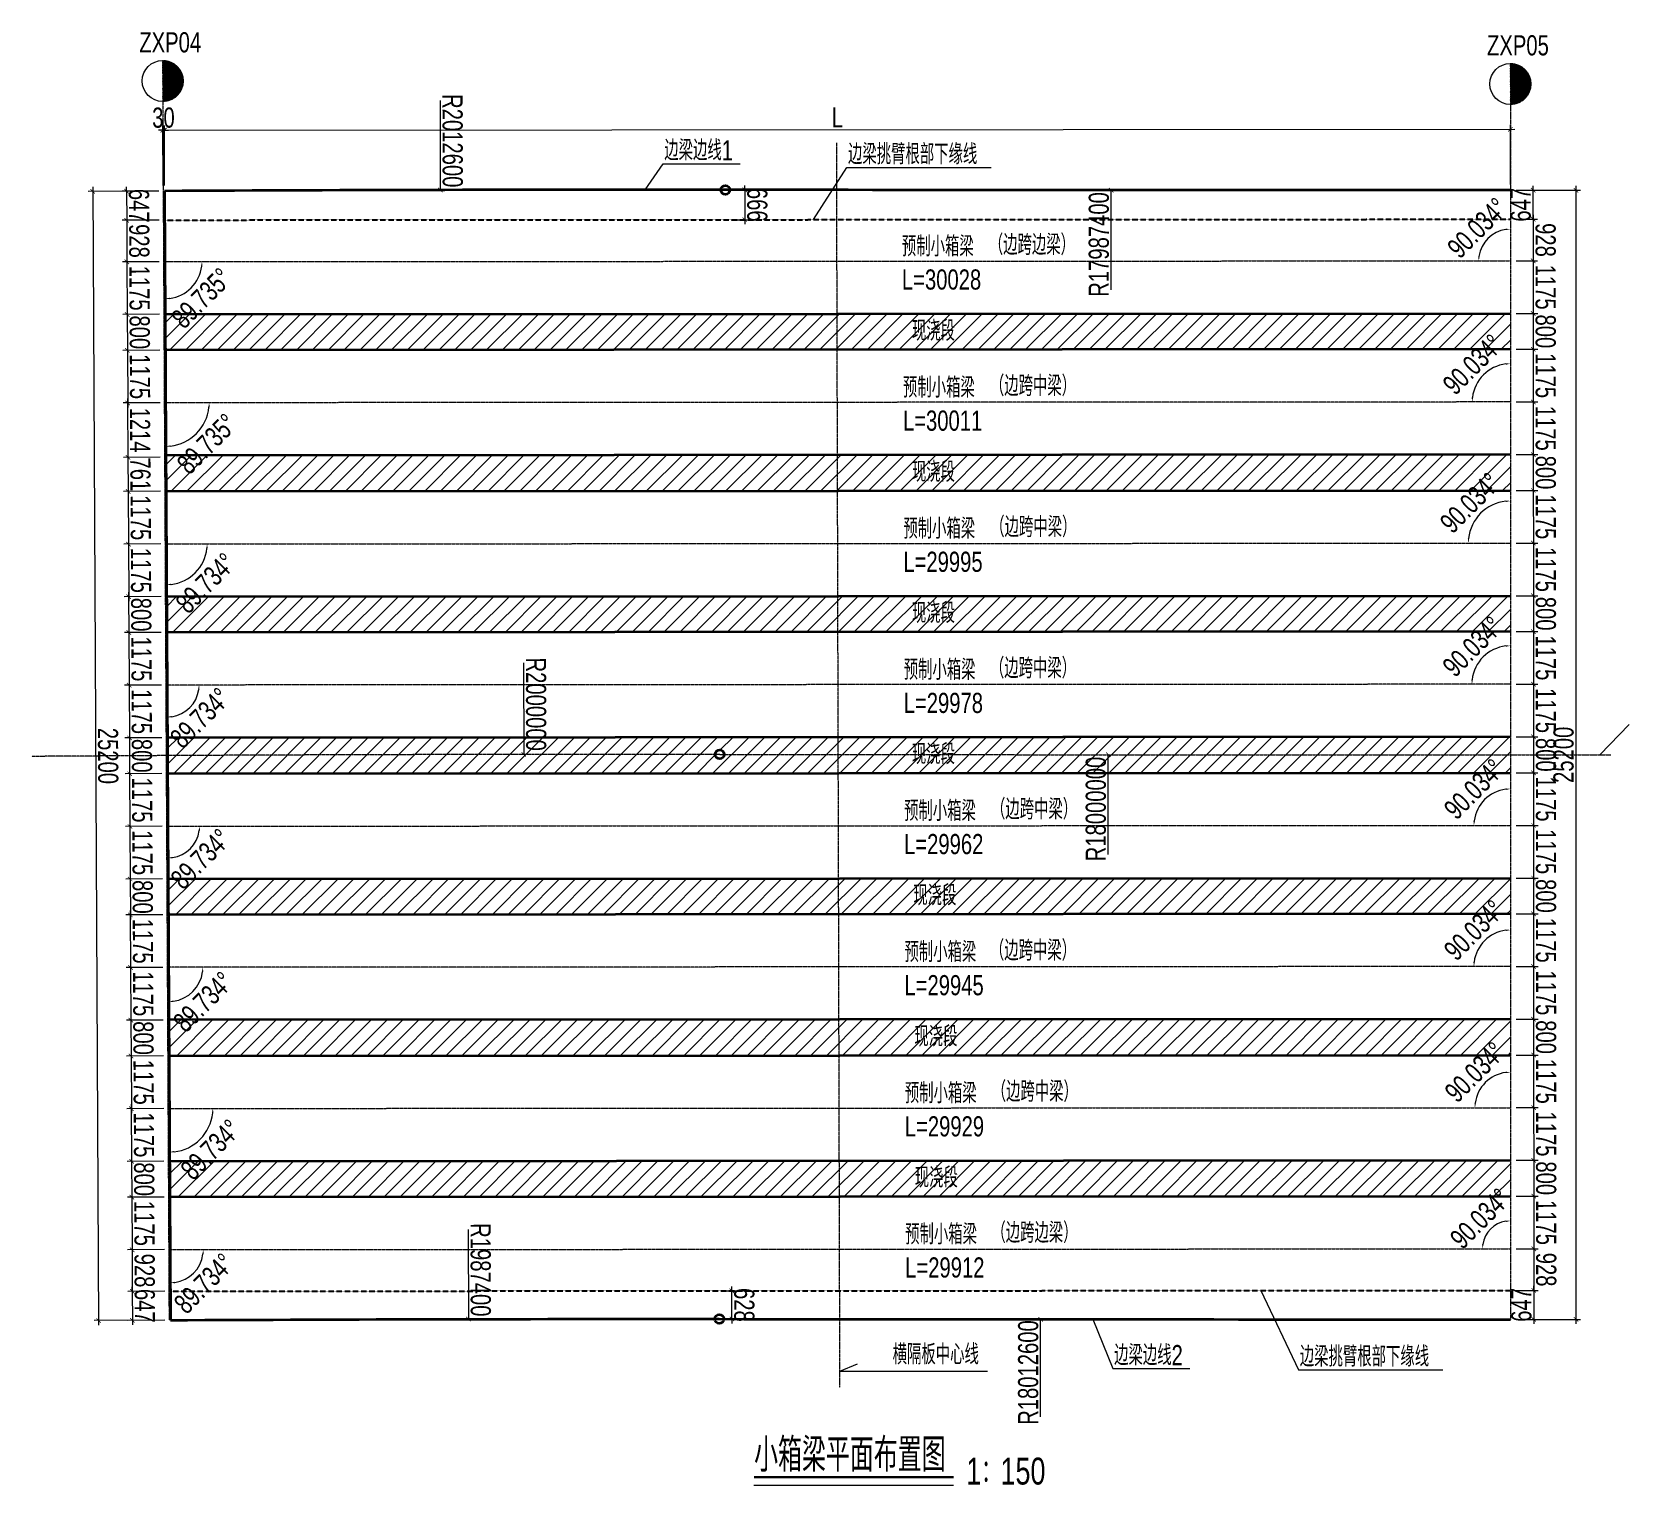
# Model space of a CAD drawing. Extents: x -2667085 to 4, y -2479164 to 2.
# Drawn here: x -2667085 to -2631443, y -2408975 to -2376544 of the extents above; entities that cross this region are included whole.
import ezdxf

# ---------------------------------------------------------------- set-up
doc = ezdxf.new("R2010")
doc.units = 0
doc.header["$MEASUREMENT"] = 0
doc.header["$PDMODE"] = 3
for name, pattern in [('CONTINOUS', [0]), ('DASHDOT', [1, 0.5, -0.25, 0, -0.25]), ('DASHED', [0.75, 0.5, -0.25]), ('ZXX0', [30, 13, -2, 0.5, -2, 12.5])]:
    doc.linetypes.add(name, pattern=pattern)
doc.layers.get('0').update_dxf_attribs({"linetype": 'CONTINUOUS'})
doc.layers.get('DEFPOINTS').update_dxf_attribs({"linetype": 'CONTINUOUS'})
for name, color, linetype, lineweight in [('Thick', 4, 'CONTINOUS', 35), ('桥－总－中心线', 1, 'ZXX0', 13), ('桥－构造轮廓－实线', 4, 'CONTINUOUS', 35), ('桥－构造轮廓－虚线', 3, 'DASHED', 25), ('桥－综合标注', 31, 'CONTINUOUS', 13), ('桥－综合说明', 7, 'CONTINUOUS', 13)]:
    doc.layers.add(name, color=color, linetype=linetype, lineweight=lineweight)
doc.styles.add('SMEDI', font='smsim.shx', dxfattribs={"width": 0.75, "bigfont": 'smfs.shx'})
doc.dimstyles.new('1-150', dxfattribs={"dimtxt": 450, "dimasz": 100, "dimexe": 100, "dimexo": 125, "dimgap": 50, "dimtad": 1, "dimdec": 0, "dimzin": 0, "dimdsep": 46, "dimtxsty": 'SMEDI', "dimblk": 'ARCHTICK', "dimcen": 0.09, "dimdle": 100, "dimclrd": 256, "dimclre": 256, "dimclrt": 256, "dimadec": 0, "dimazin": 0, "dimtfac": 1, "dimtdec": 0, "dimtix": 1, "dimtmove": 2, "dimatfit": 3, "dimldrblk": 'ARCHTICK', "dimfxl": 2, "dimtolj": 1, "dimtzin": 0, "dimlwd": -1, "dimlwe": -1, "dimarcsym": 0})
doc.dimstyles.new('1-150角度', dxfattribs={"dimtxt": 450, "dimasz": 100, "dimexe": 100, "dimexo": 125, "dimgap": 5, "dimtad": 1, "dimdec": 3, "dimzin": 0, "dimdsep": 46, "dimtxsty": 'SMEDI', "dimcen": 0.09, "dimdle": 100, "dimclrd": 256, "dimclre": 256, "dimclrt": 256, "dimadec": 3, "dimazin": 0, "dimtfac": 1, "dimtdec": 3, "dimtmove": 2, "dimatfit": 3, "dimldrblk": 'ARCHTICK', "dimfxl": 2, "dimtolj": 1, "dimtzin": 0, "dimlwd": -1, "dimlwe": -1, "dimarcsym": 0})

msp = doc.modelspace()

# ---------------------------------------------------------------- texts
at = {"layer": '桥－综合标注', "char_height": 450, "attachment_point": 5, "style": 'SMEDI'}
for s, insert, rotation in [('\\A1;R2012600', (-2657699.5768, -2378972.4251), 270.12355662), ('\\A1;R17987400', (-2643274.2516, -2381286.7914), 89.9716252), ('\\A1;R2000000', (-2655836.8512, -2391547.0316), 270.07099989), ('\\A1;R18000000', (-2643341.1048, -2393886.7588), 89.97143227), ('\\A1;R1987400', (-2657073.0682, -2404171.2941), 270.10707045), ('\\A1;R18012600', (-2644850.2364, -2406463.4223), 89.96665218)]:
    msp.add_mtext(s, dxfattribs=dict(at, insert=insert, rotation=rotation))
at = {"layer": '桥－综合说明', "style": 'SMEDI', "width": 0.75}
for s, height, p in [('ZXP04', 450, (-2664689.308, -2377000.6021)), ('ZXP05', 450, (-2634613.0114, -2377067.8348)), ('边梁边线1', 450, (-2652973.7594, -2379410.5732)), ('边梁挑臂根部下缘线', 450, (-2648873.8278, -2379496.9639)), ('预制小箱梁', 450, (-2647670.6506, -2381554.8668)), ('（边跨边梁）', 450, (-2645731.0573, -2381518.4881)), ('L=30028', 450, (-2647670.6506, -2382293.8819)), ('现浇段', 450, (-2647447.7361, -2383436.486)), ('预制小箱梁', 450, (-2647647.0266, -2384704.677)), ('（边跨中梁）', 450, (-2645707.4333, -2384668.2983)), ('L=30011', 450, (-2647647.0266, -2385443.692)), ('现浇段', 450, (-2647447.7361, -2386586.4693)), ('预制小箱梁', 450, (-2647638.7905, -2387854.6555)), ('（边跨中梁）', 450, (-2645699.1972, -2387818.2767)), ('L=29995', 450, (-2647638.7905, -2388593.6705)), ('现浇段', 450, (-2647447.7361, -2389736.4527)), ('预制小箱梁', 450, (-2647630.5544, -2391004.634)), ('（边跨中梁）', 450, (-2645707.4333, -2390968.265)), ('L=29978', 450, (-2647630.5544, -2391743.649)), ('现浇段', 450, (-2647447.7361, -2392886.436)), ('预制小箱梁', 450, (-2647622.3183, -2394154.6124)), ('（边跨中梁）', 450, (-2645682.725, -2394118.2337)), ('L=29962', 450, (-2647622.3183, -2394893.6275)), ('现浇段', 450, (-2647414.7917, -2396036.3998)), ('预制小箱梁', 450, (-2647614.0822, -2397304.5909)), ('（边跨中梁）', 450, (-2645707.4333, -2397268.2317)), ('L=29945', 450, (-2647614.0822, -2398043.606)), ('现浇段', 450, (-2647391.9023, -2399186.3696)), ('预制小箱梁', 450, (-2647605.8461, -2400454.5694)), ('（边跨中梁）', 450, (-2645666.2528, -2400418.1907)), ('L=29929', 450, (-2647605.8461, -2401193.5844)), ('现浇段', 450, (-2647383.6656, -2402336.3481)), ('预制小箱梁', 450, (-2647597.61, -2403604.5479)), ('（边跨边梁）', 450, (-2645673.4046, -2403568.3374)), ('L=29912', 450, (-2647597.61, -2404343.5629)), ('横隔板中心线', 450, (-2647876.5394, -2406283.0071)), ('边梁边线2', 450, (-2642934.4424, -2406300.1352)), ('边梁挑臂根部下缘线', 450, (-2638790.9945, -2406330.6489)), ('小箱梁平面布置图', 750, (-2650969.4047, -2408678.4175)), ('1：150', 600, (-2646232.7064, -2408963.7103))]:
    msp.add_text(s, height=height, dxfattribs=at).set_placement(p)

# ---------------------------------------------------------------- blocks, each defined once
blk = doc.blocks.new('_ArchTick')
at = {"color": 0, "linetype": 'ByBlock', "const_width": 0.15}
blk.add_lwpolyline([(-0.5, -0.5), (0.5, 0.5)], dxfattribs=at)
blk = doc.blocks.new('*D233')
at = {"layer": 'DEFPOINTS', "color": 0, "transparency": 16777216}
for p in [(-2664123, -2380742), (-2664965, -2381675), (-2664118, -2381670)]:
    blk.add_point(p, dxfattribs=at)
at = {"layer": '桥－综合标注', "transparency": 16777216}
for p, q in [((-2664248, -2380743), (-2665070, -2380747)), ((-2664971, -2380647), (-2664965, -2381775)), ((-2664243, -2381671), (-2665065, -2381675))]:
    blk.add_line(p, q, dxfattribs=at)
at = {"layer": '桥－综合标注', "transparency": 16777216, "xscale": 100, "yscale": 100, "zscale": 100}
for p, rotation in [((-2664970, -2380747), 90.29961635184607), ((-2664965, -2381675), 270.2996163518461)]:
    blk.add_blockref('_ArchTick', p, dxfattribs=dict(at, rotation=rotation))
at = {"layer": '桥－综合标注', "transparency": 16777216, "insert": (-2664693, -2381209), "char_height": 450, "attachment_point": 5, "rotation": 270.2996, "style": 'SMEDI'}
blk.add_mtext('\\A1;928', dxfattribs=at)
blk = doc.blocks.new('*D234')
at = {"layer": 'DEFPOINTS', "color": 0, "transparency": 16777216}
for p in [(-2664118, -2381670), (-2664959, -2382850), (-2664112, -2382845)]:
    blk.add_point(p, dxfattribs=at)
at = {"layer": '桥－综合标注', "transparency": 16777216}
for p, q in [((-2664966, -2381575), (-2664959, -2382950)), ((-2664243, -2381671), (-2665065, -2381675)), ((-2664237, -2382846), (-2665059, -2382850))]:
    blk.add_line(p, q, dxfattribs=at)
at = {"layer": '桥－综合标注', "transparency": 16777216, "xscale": 100, "yscale": 100, "zscale": 100}
for p, rotation in [((-2664965, -2381675), 90.2996163518418), ((-2664959, -2382850), 270.2996163518418)]:
    blk.add_blockref('_ArchTick', p, dxfattribs=dict(at, rotation=rotation))
at = {"layer": '桥－综合标注', "transparency": 16777216, "insert": (-2664687, -2382261), "char_height": 450, "attachment_point": 5, "rotation": 270.2996, "style": 'SMEDI'}
blk.add_mtext('\\A1;1175', dxfattribs=at)
blk = doc.blocks.new('*D235')
at = {"layer": 'DEFPOINTS', "color": 0, "transparency": 16777216}
for p in [(-2664112, -2382845), (-2664955, -2383650), (-2664108, -2383645)]:
    blk.add_point(p, dxfattribs=at)
at = {"layer": '桥－综合标注', "transparency": 16777216}
for p, q in [((-2664237, -2382846), (-2665059, -2382850)), ((-2664960, -2382750), (-2664954, -2383750)), ((-2664233, -2383646), (-2665055, -2383650))]:
    blk.add_line(p, q, dxfattribs=at)
at = {"layer": '桥－综合标注', "transparency": 16777216, "xscale": 100, "yscale": 100, "zscale": 100}
for p, rotation in [((-2664959, -2382850), 90.2996163518418), ((-2664955, -2383650), 270.2996163518418)]:
    blk.add_blockref('_ArchTick', p, dxfattribs=dict(at, rotation=rotation))
at = {"layer": '桥－综合标注', "transparency": 16777216, "insert": (-2664682, -2383248), "char_height": 450, "attachment_point": 5, "rotation": 270.2996, "style": 'SMEDI'}
blk.add_mtext('\\A1;800', dxfattribs=at)
blk = doc.blocks.new('*D236')
at = {"layer": 'DEFPOINTS', "color": 0, "transparency": 16777216}
for p in [(-2664108, -2383645), (-2664949, -2384825), (-2664102, -2384820)]:
    blk.add_point(p, dxfattribs=at)
at = {"layer": '桥－综合标注', "transparency": 16777216}
for p, q in [((-2664233, -2383646), (-2665055, -2383650)), ((-2664956, -2383550), (-2664948, -2384925)), ((-2664227, -2384821), (-2665049, -2384825))]:
    blk.add_line(p, q, dxfattribs=at)
at = {"layer": '桥－综合标注', "transparency": 16777216, "xscale": 100, "yscale": 100, "zscale": 100}
for p, rotation in [((-2664955, -2383650), 90.2996163518418), ((-2664949, -2384825), 270.2996163518418)]:
    blk.add_blockref('_ArchTick', p, dxfattribs=dict(at, rotation=rotation))
at = {"layer": '桥－综合标注', "transparency": 16777216, "insert": (-2664677, -2384236), "char_height": 450, "attachment_point": 5, "rotation": 270.2996, "style": 'SMEDI'}
blk.add_mtext('\\A1;1175', dxfattribs=at)
blk = doc.blocks.new('*D237')
at = {"layer": 'DEFPOINTS', "color": 0, "transparency": 16777216}
for p in [(-2664102, -2384820), (-2664943, -2386038), (-2664095, -2386034)]:
    blk.add_point(p, dxfattribs=at)
at = {"layer": '桥－综合标注', "transparency": 16777216}
for p, q in [((-2664949, -2384725), (-2664942, -2386138)), ((-2664227, -2384821), (-2665049, -2384825)), ((-2664220, -2386035), (-2665043, -2386039))]:
    blk.add_line(p, q, dxfattribs=at)
at = {"layer": '桥－综合标注', "transparency": 16777216, "xscale": 100, "yscale": 100, "zscale": 100}
for p, rotation in [((-2664949, -2384825), 90.2996163518418), ((-2664943, -2386038), 270.2996163518418)]:
    blk.add_blockref('_ArchTick', p, dxfattribs=dict(at, rotation=rotation))
at = {"layer": '桥－综合标注', "transparency": 16777216, "insert": (-2664671, -2385430), "char_height": 450, "attachment_point": 5, "rotation": 270.2996, "style": 'SMEDI'}
blk.add_mtext('\\A1;1214', dxfattribs=at)
blk = doc.blocks.new('*D238')
at = {"layer": 'DEFPOINTS', "color": 0, "transparency": 16777216}
for p in [(-2664095, -2386034), (-2664939, -2386800), (-2664091, -2386795)]:
    blk.add_point(p, dxfattribs=at)
at = {"layer": '桥－综合标注', "transparency": 16777216}
for p, q in [((-2664220, -2386035), (-2665043, -2386039)), ((-2664943, -2385938), (-2664938, -2386900)), ((-2664216, -2386796), (-2665039, -2386800))]:
    blk.add_line(p, q, dxfattribs=at)
at = {"layer": '桥－综合标注', "transparency": 16777216, "xscale": 100, "yscale": 100, "zscale": 100}
for p, rotation in [((-2664943, -2386038), 90.2996163518418), ((-2664939, -2386800), 270.2996163518418)]:
    blk.add_blockref('_ArchTick', p, dxfattribs=dict(at, rotation=rotation))
at = {"layer": '桥－综合标注', "transparency": 16777216, "insert": (-2664666, -2386418), "char_height": 450, "attachment_point": 5, "rotation": 270.2996, "style": 'SMEDI'}
blk.add_mtext('\\A1;761', dxfattribs=at)
blk = doc.blocks.new('*D239')
at = {"layer": 'DEFPOINTS', "color": 0, "transparency": 16777216}
for p in [(-2664091, -2386795), (-2664932, -2387975), (-2664085, -2387970)]:
    blk.add_point(p, dxfattribs=at)
at = {"layer": '桥－综合标注', "transparency": 16777216}
for p, q in [((-2664216, -2386796), (-2665039, -2386800)), ((-2664939, -2386700), (-2664932, -2388075)), ((-2664210, -2387971), (-2665032, -2387975))]:
    blk.add_line(p, q, dxfattribs=at)
at = {"layer": '桥－综合标注', "transparency": 16777216, "xscale": 100, "yscale": 100, "zscale": 100}
for p, rotation in [((-2664939, -2386800), 90.2996163518418), ((-2664932, -2387975), 270.2996163518418)]:
    blk.add_blockref('_ArchTick', p, dxfattribs=dict(at, rotation=rotation))
at = {"layer": '桥－综合标注', "transparency": 16777216, "insert": (-2664660, -2387386), "char_height": 450, "attachment_point": 5, "rotation": 270.2996, "style": 'SMEDI'}
blk.add_mtext('\\A1;1175', dxfattribs=at)
blk = doc.blocks.new('*D240')
at = {"layer": 'DEFPOINTS', "color": 0, "transparency": 16777216}
for p in [(-2664085, -2387970), (-2664926, -2389150), (-2664079, -2389145)]:
    blk.add_point(p, dxfattribs=at)
at = {"layer": '桥－综合标注', "transparency": 16777216}
for p, q in [((-2664210, -2387971), (-2665032, -2387975)), ((-2664933, -2387875), (-2664926, -2389250)), ((-2664204, -2389146), (-2665026, -2389150))]:
    blk.add_line(p, q, dxfattribs=at)
at = {"layer": '桥－综合标注', "transparency": 16777216, "xscale": 100, "yscale": 100, "zscale": 100}
for p, rotation in [((-2664932, -2387975), 90.2996163518418), ((-2664926, -2389150), 270.2996163518418)]:
    blk.add_blockref('_ArchTick', p, dxfattribs=dict(at, rotation=rotation))
at = {"layer": '桥－综合标注', "transparency": 16777216, "insert": (-2664654, -2388561), "char_height": 450, "attachment_point": 5, "rotation": 270.2996, "style": 'SMEDI'}
blk.add_mtext('\\A1;1175', dxfattribs=at)
blk = doc.blocks.new('*D241')
at = {"layer": 'DEFPOINTS', "color": 0, "transparency": 16777216}
for p in [(-2664079, -2389145), (-2664922, -2389949), (-2664075, -2389945)]:
    blk.add_point(p, dxfattribs=at)
at = {"layer": '桥－综合标注', "transparency": 16777216}
for p, q in [((-2664927, -2389050), (-2664922, -2390049)), ((-2664204, -2389146), (-2665026, -2389150)), ((-2664200, -2389946), (-2665022, -2389950))]:
    blk.add_line(p, q, dxfattribs=at)
at = {"layer": '桥－综合标注', "transparency": 16777216, "xscale": 100, "yscale": 100, "zscale": 100}
for p, rotation in [((-2664926, -2389150), 90.2996163518418), ((-2664922, -2389949), 270.2996163518418)]:
    blk.add_blockref('_ArchTick', p, dxfattribs=dict(at, rotation=rotation))
at = {"layer": '桥－综合标注', "transparency": 16777216, "insert": (-2664649, -2389548), "char_height": 450, "attachment_point": 5, "rotation": 270.2996, "style": 'SMEDI'}
blk.add_mtext('\\A1;800', dxfattribs=at)
blk = doc.blocks.new('*D242')
at = {"layer": 'DEFPOINTS', "color": 0, "transparency": 16777216}
for p in [(-2664075, -2389945), (-2664916, -2391124), (-2664069, -2391120)]:
    blk.add_point(p, dxfattribs=at)
at = {"layer": '桥－综合标注', "transparency": 16777216}
for p, q in [((-2664200, -2389946), (-2665022, -2389950)), ((-2664923, -2389849), (-2664915, -2391224)), ((-2664194, -2391121), (-2665016, -2391125))]:
    blk.add_line(p, q, dxfattribs=at)
at = {"layer": '桥－综合标注', "transparency": 16777216, "xscale": 100, "yscale": 100, "zscale": 100}
for p, rotation in [((-2664922, -2389949), 90.2996163518418), ((-2664916, -2391124), 270.2996163518418)]:
    blk.add_blockref('_ArchTick', p, dxfattribs=dict(at, rotation=rotation))
at = {"layer": '桥－综合标注', "transparency": 16777216, "insert": (-2664644, -2390536), "char_height": 450, "attachment_point": 5, "rotation": 270.2996, "style": 'SMEDI'}
blk.add_mtext('\\A1;1175', dxfattribs=at)
blk = doc.blocks.new('*D243')
at = {"layer": 'DEFPOINTS', "color": 0, "transparency": 16777216}
for p in [(-2664069, -2391120), (-2664910, -2392299), (-2664063, -2392295)]:
    blk.add_point(p, dxfattribs=at)
at = {"layer": '桥－综合标注', "transparency": 16777216}
for p, q in [((-2664194, -2391121), (-2665016, -2391125)), ((-2664916, -2391024), (-2664909, -2392399)), ((-2664188, -2392296), (-2665010, -2392300))]:
    blk.add_line(p, q, dxfattribs=at)
at = {"layer": '桥－综合标注', "transparency": 16777216, "xscale": 100, "yscale": 100, "zscale": 100}
for p, rotation in [((-2664916, -2391124), 90.2996163518418), ((-2664910, -2392299), 270.2996163518418)]:
    blk.add_blockref('_ArchTick', p, dxfattribs=dict(at, rotation=rotation))
at = {"layer": '桥－综合标注', "transparency": 16777216, "insert": (-2664638, -2391711), "char_height": 450, "attachment_point": 5, "rotation": 270.2996, "style": 'SMEDI'}
blk.add_mtext('\\A1;1175', dxfattribs=at)
blk = doc.blocks.new('*D244')
at = {"layer": 'DEFPOINTS', "color": 0, "transparency": 16777216}
for p in [(-2664063, -2392295), (-2664906, -2393099), (-2664059, -2393095)]:
    blk.add_point(p, dxfattribs=at)
at = {"layer": '桥－综合标注', "transparency": 16777216}
for p, q in [((-2664910, -2392199), (-2664905, -2393199)), ((-2664188, -2392296), (-2665010, -2392300)), ((-2664184, -2393096), (-2665006, -2393100))]:
    blk.add_line(p, q, dxfattribs=at)
at = {"layer": '桥－综合标注', "transparency": 16777216, "xscale": 100, "yscale": 100, "zscale": 100}
for p, rotation in [((-2664910, -2392299), 90.2996163518418), ((-2664906, -2393099), 270.2996163518418)]:
    blk.add_blockref('_ArchTick', p, dxfattribs=dict(at, rotation=rotation))
at = {"layer": '桥－综合标注', "transparency": 16777216, "insert": (-2664633, -2392698), "char_height": 450, "attachment_point": 5, "rotation": 270.2996, "style": 'SMEDI'}
blk.add_mtext('\\A1;800', dxfattribs=at)
blk = doc.blocks.new('*D245')
at = {"layer": 'DEFPOINTS', "color": 0, "transparency": 16777216}
for p in [(-2664059, -2393095), (-2664899, -2394274), (-2664052, -2394270)]:
    blk.add_point(p, dxfattribs=at)
at = {"layer": '桥－综合标注', "transparency": 16777216}
for p, q in [((-2664906, -2392999), (-2664899, -2394374)), ((-2664184, -2393096), (-2665006, -2393100)), ((-2664177, -2394271), (-2664999, -2394275))]:
    blk.add_line(p, q, dxfattribs=at)
at = {"layer": '桥－综合标注', "transparency": 16777216, "xscale": 100, "yscale": 100, "zscale": 100}
for p, rotation in [((-2664906, -2393099), 90.2996163518418), ((-2664899, -2394274), 270.2996163518418)]:
    blk.add_blockref('_ArchTick', p, dxfattribs=dict(at, rotation=rotation))
at = {"layer": '桥－综合标注', "transparency": 16777216, "insert": (-2664628, -2393686), "char_height": 450, "attachment_point": 5, "rotation": 270.2996, "style": 'SMEDI'}
blk.add_mtext('\\A1;1175', dxfattribs=at)
blk = doc.blocks.new('*D246')
at = {"layer": 'DEFPOINTS', "color": 0, "transparency": 16777216}
for p in [(-2664052, -2394270), (-2664893, -2395449), (-2664046, -2395445)]:
    blk.add_point(p, dxfattribs=at)
at = {"layer": '桥－综合标注', "transparency": 16777216}
for p, q in [((-2664177, -2394271), (-2664999, -2394275)), ((-2664900, -2394174), (-2664893, -2395549)), ((-2664171, -2395446), (-2664993, -2395450))]:
    blk.add_line(p, q, dxfattribs=at)
at = {"layer": '桥－综合标注', "transparency": 16777216, "xscale": 100, "yscale": 100, "zscale": 100}
for p, rotation in [((-2664899, -2394274), 90.2996163518418), ((-2664893, -2395449), 270.2996163518418)]:
    blk.add_blockref('_ArchTick', p, dxfattribs=dict(at, rotation=rotation))
at = {"layer": '桥－综合标注', "transparency": 16777216, "insert": (-2664621, -2394861), "char_height": 450, "attachment_point": 5, "rotation": 270.2996, "style": 'SMEDI'}
blk.add_mtext('\\A1;1175', dxfattribs=at)
blk = doc.blocks.new('*D247')
at = {"layer": 'DEFPOINTS', "color": 0, "transparency": 16777216}
for p in [(-2664046, -2395445), (-2664889, -2396249), (-2664042, -2396245)]:
    blk.add_point(p, dxfattribs=at)
at = {"layer": '桥－综合标注', "transparency": 16777216}
for p, q in [((-2664171, -2395446), (-2664993, -2395450)), ((-2664894, -2395349), (-2664889, -2396349)), ((-2664167, -2396246), (-2664989, -2396250))]:
    blk.add_line(p, q, dxfattribs=at)
at = {"layer": '桥－综合标注', "transparency": 16777216, "xscale": 100, "yscale": 100, "zscale": 100}
for p, rotation in [((-2664893, -2395449), 90.2996163518418), ((-2664889, -2396249), 270.2996163518418)]:
    blk.add_blockref('_ArchTick', p, dxfattribs=dict(at, rotation=rotation))
at = {"layer": '桥－综合标注', "transparency": 16777216, "insert": (-2664616, -2395848), "char_height": 450, "attachment_point": 5, "rotation": 270.2996, "style": 'SMEDI'}
blk.add_mtext('\\A1;800', dxfattribs=at)
blk = doc.blocks.new('*D248')
at = {"layer": 'DEFPOINTS', "color": 0, "transparency": 16777216}
for p in [(-2664042, -2396245), (-2664883, -2397424), (-2664036, -2397420)]:
    blk.add_point(p, dxfattribs=at)
at = {"layer": '桥－综合标注', "transparency": 16777216}
for p, q in [((-2664890, -2396149), (-2664882, -2397524)), ((-2664167, -2396246), (-2664989, -2396250)), ((-2664161, -2397421), (-2664983, -2397425))]:
    blk.add_line(p, q, dxfattribs=at)
at = {"layer": '桥－综合标注', "transparency": 16777216, "xscale": 100, "yscale": 100, "zscale": 100}
for p, rotation in [((-2664889, -2396249), 90.2996163518418), ((-2664883, -2397424), 270.2996163518418)]:
    blk.add_blockref('_ArchTick', p, dxfattribs=dict(at, rotation=rotation))
at = {"layer": '桥－综合标注', "transparency": 16777216, "insert": (-2664611, -2396835), "char_height": 450, "attachment_point": 5, "rotation": 270.2996, "style": 'SMEDI'}
blk.add_mtext('\\A1;1175', dxfattribs=at)
blk = doc.blocks.new('*D249')
at = {"layer": 'DEFPOINTS', "color": 0, "transparency": 16777216}
for p in [(-2664036, -2397420), (-2664877, -2398599), (-2664030, -2398595)]:
    blk.add_point(p, dxfattribs=at)
at = {"layer": '桥－综合标注', "transparency": 16777216}
for p, q in [((-2664161, -2397421), (-2664983, -2397425)), ((-2664883, -2397324), (-2664876, -2398699)), ((-2664155, -2398596), (-2664977, -2398600))]:
    blk.add_line(p, q, dxfattribs=at)
at = {"layer": '桥－综合标注', "transparency": 16777216, "xscale": 100, "yscale": 100, "zscale": 100}
for p, rotation in [((-2664883, -2397424), 90.2996163518418), ((-2664877, -2398599), 270.2996163518418)]:
    blk.add_blockref('_ArchTick', p, dxfattribs=dict(at, rotation=rotation))
at = {"layer": '桥－综合标注', "transparency": 16777216, "insert": (-2664605, -2398010), "char_height": 450, "attachment_point": 5, "rotation": 270.2996, "style": 'SMEDI'}
blk.add_mtext('\\A1;1175', dxfattribs=at)
blk = doc.blocks.new('*D250')
at = {"layer": 'DEFPOINTS', "color": 0, "transparency": 16777216}
for p in [(-2664030, -2398595), (-2664873, -2399399), (-2664026, -2399395)]:
    blk.add_point(p, dxfattribs=at)
at = {"layer": '桥－综合标注', "transparency": 16777216}
for p, q in [((-2664155, -2398596), (-2664977, -2398600)), ((-2664877, -2398499), (-2664872, -2399499)), ((-2664151, -2399396), (-2664973, -2399400))]:
    blk.add_line(p, q, dxfattribs=at)
at = {"layer": '桥－综合标注', "transparency": 16777216, "xscale": 100, "yscale": 100, "zscale": 100}
for p, rotation in [((-2664877, -2398599), 90.2996163518418), ((-2664873, -2399399), 270.2996163518418)]:
    blk.add_blockref('_ArchTick', p, dxfattribs=dict(at, rotation=rotation))
at = {"layer": '桥－综合标注', "transparency": 16777216, "insert": (-2664600, -2398998), "char_height": 450, "attachment_point": 5, "rotation": 270.2996, "style": 'SMEDI'}
blk.add_mtext('\\A1;800', dxfattribs=at)
blk = doc.blocks.new('*D251')
at = {"layer": 'DEFPOINTS', "color": 0, "transparency": 16777216}
for p in [(-2664026, -2399395), (-2664866, -2400574), (-2664019, -2400570)]:
    blk.add_point(p, dxfattribs=at)
at = {"layer": '桥－综合标注', "transparency": 16777216}
for p, q in [((-2664151, -2399396), (-2664973, -2399400)), ((-2664873, -2399299), (-2664866, -2400674)), ((-2664144, -2400571), (-2664966, -2400575))]:
    blk.add_line(p, q, dxfattribs=at)
at = {"layer": '桥－综合标注', "transparency": 16777216, "xscale": 100, "yscale": 100, "zscale": 100}
for p, rotation in [((-2664873, -2399399), 90.2996163518418), ((-2664866, -2400574), 270.2996163518418)]:
    blk.add_blockref('_ArchTick', p, dxfattribs=dict(at, rotation=rotation))
at = {"layer": '桥－综合标注', "transparency": 16777216, "insert": (-2664595, -2399985), "char_height": 450, "attachment_point": 5, "rotation": 270.2996, "style": 'SMEDI'}
blk.add_mtext('\\A1;1175', dxfattribs=at)
blk = doc.blocks.new('*D252')
at = {"layer": 'DEFPOINTS', "color": 0, "transparency": 16777216}
for p in [(-2664019, -2400570), (-2664860, -2401749), (-2664013, -2401745)]:
    blk.add_point(p, dxfattribs=at)
at = {"layer": '桥－综合标注', "transparency": 16777216}
for p, q in [((-2664867, -2400474), (-2664860, -2401849)), ((-2664144, -2400571), (-2664966, -2400575)), ((-2664138, -2401746), (-2664960, -2401750))]:
    blk.add_line(p, q, dxfattribs=at)
at = {"layer": '桥－综合标注', "transparency": 16777216, "xscale": 100, "yscale": 100, "zscale": 100}
for p, rotation in [((-2664866, -2400574), 90.2996163518418), ((-2664860, -2401749), 270.2996163518418)]:
    blk.add_blockref('_ArchTick', p, dxfattribs=dict(at, rotation=rotation))
at = {"layer": '桥－综合标注', "transparency": 16777216, "insert": (-2664588, -2401160), "char_height": 450, "attachment_point": 5, "rotation": 270.2996, "style": 'SMEDI'}
blk.add_mtext('\\A1;1175', dxfattribs=at)
blk = doc.blocks.new('*D253')
at = {"layer": 'DEFPOINTS', "color": 0, "transparency": 16777216}
for p in [(-2664013, -2401745), (-2664856, -2402549), (-2664009, -2402545)]:
    blk.add_point(p, dxfattribs=at)
at = {"layer": '桥－综合标注', "transparency": 16777216}
for p, q in [((-2664138, -2401746), (-2664960, -2401750)), ((-2664861, -2401649), (-2664856, -2402649)), ((-2664134, -2402546), (-2664956, -2402550))]:
    blk.add_line(p, q, dxfattribs=at)
at = {"layer": '桥－综合标注', "transparency": 16777216, "xscale": 100, "yscale": 100, "zscale": 100}
for p, rotation in [((-2664860, -2401749), 90.2996163518418), ((-2664856, -2402549), 270.2996163518418)]:
    blk.add_blockref('_ArchTick', p, dxfattribs=dict(at, rotation=rotation))
at = {"layer": '桥－综合标注', "transparency": 16777216, "insert": (-2664583, -2402148), "char_height": 450, "attachment_point": 5, "rotation": 270.2996, "style": 'SMEDI'}
blk.add_mtext('\\A1;800', dxfattribs=at)
blk = doc.blocks.new('*D254')
at = {"layer": 'DEFPOINTS', "color": 0, "transparency": 16777216}
for p in [(-2664009, -2402545), (-2664850, -2403724), (-2664003, -2403720)]:
    blk.add_point(p, dxfattribs=at)
at = {"layer": '桥－综合标注', "transparency": 16777216}
for p, q in [((-2664134, -2402546), (-2664956, -2402550)), ((-2664857, -2402449), (-2664849, -2403824)), ((-2664128, -2403721), (-2664950, -2403725))]:
    blk.add_line(p, q, dxfattribs=at)
at = {"layer": '桥－综合标注', "transparency": 16777216, "xscale": 100, "yscale": 100, "zscale": 100}
for p, rotation in [((-2664856, -2402549), 90.2996163518418), ((-2664850, -2403724), 270.2996163518418)]:
    blk.add_blockref('_ArchTick', p, dxfattribs=dict(at, rotation=rotation))
at = {"layer": '桥－综合标注', "transparency": 16777216, "insert": (-2664578, -2403135), "char_height": 450, "attachment_point": 5, "rotation": 270.2996, "style": 'SMEDI'}
blk.add_mtext('\\A1;1175', dxfattribs=at)
blk = doc.blocks.new('*D255')
at = {"layer": 'DEFPOINTS', "color": 0, "transparency": 16777216}
for p in [(-2664003, -2403720), (-2664845, -2404652), (-2663998, -2404648)]:
    blk.add_point(p, dxfattribs=at)
at = {"layer": '桥－综合标注', "transparency": 16777216}
for p, q in [((-2664851, -2403624), (-2664845, -2404752)), ((-2664128, -2403721), (-2664950, -2403725)), ((-2664123, -2404649), (-2664945, -2404653))]:
    blk.add_line(p, q, dxfattribs=at)
at = {"layer": '桥－综合标注', "transparency": 16777216, "xscale": 100, "yscale": 100, "zscale": 100}
for p, rotation in [((-2664850, -2403724), 90.2996163518418), ((-2664845, -2404652), 270.2996163518418)]:
    blk.add_blockref('_ArchTick', p, dxfattribs=dict(at, rotation=rotation))
at = {"layer": '桥－综合标注', "transparency": 16777216, "insert": (-2664573, -2404187), "char_height": 450, "attachment_point": 5, "rotation": 270.2996, "style": 'SMEDI'}
blk.add_mtext('\\A1;928', dxfattribs=at)
blk = doc.blocks.new('*D256')
at = {"layer": 'DEFPOINTS', "color": 0, "transparency": 16777216}
for p in [(-2664127, -2380095), (-2665597, -2405303), (-2663995, -2405295)]:
    blk.add_point(p, dxfattribs=at)
at = {"layer": '桥－综合标注', "transparency": 16777216}
for p, q in [((-2664252, -2380096), (-2665829, -2380104)), ((-2665729, -2380003), (-2665596, -2405403)), ((-2664120, -2405295), (-2665697, -2405304))]:
    blk.add_line(p, q, dxfattribs=at)
at = {"layer": '桥－综合标注', "transparency": 16777216, "xscale": 100, "yscale": 100, "zscale": 100}
for p, rotation in [((-2665729, -2380103), 90.29961635183797), ((-2665597, -2405303), 270.2996163518379)]:
    blk.add_blockref('_ArchTick', p, dxfattribs=dict(at, rotation=rotation))
at = {"layer": '桥－综合标注', "transparency": 16777216, "insert": (-2665388, -2392702), "char_height": 450, "attachment_point": 5, "rotation": 270.2996, "style": 'SMEDI'}
blk.add_mtext('\\A1;25200', dxfattribs=at)
blk = doc.blocks.new('*D257')
at = {"layer": 'DEFPOINTS', "color": 0, "transparency": 16777216}
for p in [(-2634091, -2380724), (-2634090, -2381652), (-2633583, -2381652)]:
    blk.add_point(p, dxfattribs=at)
at = {"layer": '桥－综合标注', "transparency": 16777216}
for p, q in [((-2633966, -2380724), (-2633484, -2380724)), ((-2633584, -2380624), (-2633583, -2381752)), ((-2633965, -2381652), (-2633483, -2381652))]:
    blk.add_line(p, q, dxfattribs=at)
at = {"layer": '桥－综合标注', "transparency": 16777216, "xscale": 100, "yscale": 100, "zscale": 100}
for p, rotation in [((-2633584, -2380724), 90.05806722867273), ((-2633583, -2381652), 270.0580672286727)]:
    blk.add_blockref('_ArchTick', p, dxfattribs=dict(at, rotation=rotation))
at = {"layer": '桥－综合标注', "transparency": 16777216, "insert": (-2633308, -2381187), "char_height": 450, "attachment_point": 5, "rotation": 270.0581, "style": 'SMEDI'}
blk.add_mtext('\\A1;928', dxfattribs=at)
blk = doc.blocks.new('*D258')
at = {"layer": 'DEFPOINTS', "color": 0, "transparency": 16777216}
for p in [(-2634090, -2381652), (-2634091, -2382827), (-2633582, -2382827)]:
    blk.add_point(p, dxfattribs=at)
at = {"layer": '桥－综合标注', "transparency": 16777216}
for p, q in [((-2633583, -2381552), (-2633582, -2382927)), ((-2633965, -2381652), (-2633483, -2381652)), ((-2633966, -2382827), (-2633482, -2382827))]:
    blk.add_line(p, q, dxfattribs=at)
at = {"layer": '桥－综合标注', "transparency": 16777216, "xscale": 100, "yscale": 100, "zscale": 100}
for p, rotation in [((-2633583, -2381652), 90.034213584973), ((-2633582, -2382827), 270.034213584973)]:
    blk.add_blockref('_ArchTick', p, dxfattribs=dict(at, rotation=rotation))
at = {"layer": '桥－综合标注', "transparency": 16777216, "insert": (-2633308, -2382239), "char_height": 450, "attachment_point": 5, "rotation": 270.0342, "style": 'SMEDI'}
blk.add_mtext('\\A1;1175', dxfattribs=at)
blk = doc.blocks.new('*D259')
at = {"layer": 'DEFPOINTS', "color": 0, "transparency": 16777216}
for p in [(-2634091, -2382827), (-2634091, -2383627), (-2633582, -2383627)]:
    blk.add_point(p, dxfattribs=at)
at = {"layer": '桥－综合标注', "transparency": 16777216}
for p, q in [((-2633966, -2382827), (-2633482, -2382827)), ((-2633582, -2382727), (-2633582, -2383727)), ((-2633966, -2383627), (-2633482, -2383627))]:
    blk.add_line(p, q, dxfattribs=at)
at = {"layer": '桥－综合标注', "transparency": 16777216, "xscale": 100, "yscale": 100, "zscale": 100}
for p, rotation in [((-2633582, -2382827), 90.034213584973), ((-2633582, -2383627), 270.034213584973)]:
    blk.add_blockref('_ArchTick', p, dxfattribs=dict(at, rotation=rotation))
at = {"layer": '桥－综合标注', "transparency": 16777216, "insert": (-2633307, -2383227), "char_height": 450, "attachment_point": 5, "rotation": 270.0342, "style": 'SMEDI'}
blk.add_mtext('\\A1;800', dxfattribs=at)
blk = doc.blocks.new('*D260')
at = {"layer": 'DEFPOINTS', "color": 0, "transparency": 16777216}
for p in [(-2634091, -2383627), (-2634091, -2384802), (-2633581, -2384802)]:
    blk.add_point(p, dxfattribs=at)
at = {"layer": '桥－综合标注', "transparency": 16777216}
for p, q in [((-2633966, -2383627), (-2633482, -2383627)), ((-2633582, -2383527), (-2633581, -2384902)), ((-2633966, -2384802), (-2633481, -2384802))]:
    blk.add_line(p, q, dxfattribs=at)
at = {"layer": '桥－综合标注', "transparency": 16777216, "xscale": 100, "yscale": 100, "zscale": 100}
for p, rotation in [((-2633582, -2383627), 90.034213584973), ((-2633581, -2384802), 270.034213584973)]:
    blk.add_blockref('_ArchTick', p, dxfattribs=dict(at, rotation=rotation))
at = {"layer": '桥－综合标注', "transparency": 16777216, "insert": (-2633306, -2384214), "char_height": 450, "attachment_point": 5, "rotation": 270.0342, "style": 'SMEDI'}
blk.add_mtext('\\A1;1175', dxfattribs=at)
blk = doc.blocks.new('*D261')
at = {"layer": 'DEFPOINTS', "color": 0, "transparency": 16777216}
for p in [(-2634091, -2384802), (-2634091, -2385977), (-2633580, -2385977)]:
    blk.add_point(p, dxfattribs=at)
at = {"layer": '桥－综合标注', "transparency": 16777216}
for p, q in [((-2633966, -2384802), (-2633481, -2384802)), ((-2633581, -2384702), (-2633580, -2386077)), ((-2633966, -2385977), (-2633480, -2385977))]:
    blk.add_line(p, q, dxfattribs=at)
at = {"layer": '桥－综合标注', "transparency": 16777216, "xscale": 100, "yscale": 100, "zscale": 100}
for p, rotation in [((-2633581, -2384802), 90.034213584973), ((-2633580, -2385977), 270.034213584973)]:
    blk.add_blockref('_ArchTick', p, dxfattribs=dict(at, rotation=rotation))
at = {"layer": '桥－综合标注', "transparency": 16777216, "insert": (-2633306, -2385389), "char_height": 450, "attachment_point": 5, "rotation": 270.0342, "style": 'SMEDI'}
blk.add_mtext('\\A1;1175', dxfattribs=at)
blk = doc.blocks.new('*D262')
at = {"layer": 'DEFPOINTS', "color": 0, "transparency": 16777216}
for p in [(-2634091, -2385977), (-2634091, -2386777), (-2633580, -2386777)]:
    blk.add_point(p, dxfattribs=at)
at = {"layer": '桥－综合标注', "transparency": 16777216}
for p, q in [((-2633580, -2385877), (-2633580, -2386877)), ((-2633966, -2385977), (-2633480, -2385977)), ((-2633966, -2386777), (-2633480, -2386777))]:
    blk.add_line(p, q, dxfattribs=at)
at = {"layer": '桥－综合标注', "transparency": 16777216, "xscale": 100, "yscale": 100, "zscale": 100}
for p, rotation in [((-2633580, -2385977), 90.034213584973), ((-2633580, -2386777), 270.034213584973)]:
    blk.add_blockref('_ArchTick', p, dxfattribs=dict(at, rotation=rotation))
at = {"layer": '桥－综合标注', "transparency": 16777216, "insert": (-2633305, -2386377), "char_height": 450, "attachment_point": 5, "rotation": 270.0342, "style": 'SMEDI'}
blk.add_mtext('\\A1;800', dxfattribs=at)
blk = doc.blocks.new('*D263')
at = {"layer": 'DEFPOINTS', "color": 0, "transparency": 16777216}
for p in [(-2634091, -2386777), (-2634091, -2387952), (-2633579, -2387952)]:
    blk.add_point(p, dxfattribs=at)
at = {"layer": '桥－综合标注', "transparency": 16777216}
for p, q in [((-2633966, -2386777), (-2633480, -2386777)), ((-2633580, -2386677), (-2633579, -2388052)), ((-2633966, -2387952), (-2633479, -2387952))]:
    blk.add_line(p, q, dxfattribs=at)
at = {"layer": '桥－综合标注', "transparency": 16777216, "xscale": 100, "yscale": 100, "zscale": 100}
for p, rotation in [((-2633580, -2386777), 90.034213584973), ((-2633579, -2387952), 270.034213584973)]:
    blk.add_blockref('_ArchTick', p, dxfattribs=dict(at, rotation=rotation))
at = {"layer": '桥－综合标注', "transparency": 16777216, "insert": (-2633305, -2387364), "char_height": 450, "attachment_point": 5, "rotation": 270.0342, "style": 'SMEDI'}
blk.add_mtext('\\A1;1175', dxfattribs=at)
blk = doc.blocks.new('*D264')
at = {"layer": 'DEFPOINTS', "color": 0, "transparency": 16777216}
for p in [(-2634091, -2387952), (-2634090, -2389127), (-2633579, -2389127)]:
    blk.add_point(p, dxfattribs=at)
at = {"layer": '桥－综合标注', "transparency": 16777216}
for p, q in [((-2633966, -2387952), (-2633479, -2387952)), ((-2633579, -2387852), (-2633578, -2389227)), ((-2633965, -2389127), (-2633479, -2389127))]:
    blk.add_line(p, q, dxfattribs=at)
at = {"layer": '桥－综合标注', "transparency": 16777216, "xscale": 100, "yscale": 100, "zscale": 100}
for p, rotation in [((-2633579, -2387952), 90.034213584973), ((-2633579, -2389127), 270.034213584973)]:
    blk.add_blockref('_ArchTick', p, dxfattribs=dict(at, rotation=rotation))
at = {"layer": '桥－综合标注', "transparency": 16777216, "insert": (-2633304, -2388539), "char_height": 450, "attachment_point": 5, "rotation": 270.0342, "style": 'SMEDI'}
blk.add_mtext('\\A1;1175', dxfattribs=at)
blk = doc.blocks.new('*D265')
at = {"layer": 'DEFPOINTS', "color": 0, "transparency": 16777216}
for p in [(-2634090, -2389127), (-2634091, -2389927), (-2633578, -2389927)]:
    blk.add_point(p, dxfattribs=at)
at = {"layer": '桥－综合标注', "transparency": 16777216}
for p, q in [((-2633579, -2389027), (-2633578, -2390027)), ((-2633965, -2389127), (-2633479, -2389127)), ((-2633966, -2389927), (-2633478, -2389927))]:
    blk.add_line(p, q, dxfattribs=at)
at = {"layer": '桥－综合标注', "transparency": 16777216, "xscale": 100, "yscale": 100, "zscale": 100}
for p, rotation in [((-2633579, -2389127), 90.034213584973), ((-2633578, -2389927), 270.034213584973)]:
    blk.add_blockref('_ArchTick', p, dxfattribs=dict(at, rotation=rotation))
at = {"layer": '桥－综合标注', "transparency": 16777216, "insert": (-2633303, -2389527), "char_height": 450, "attachment_point": 5, "rotation": 270.0342, "style": 'SMEDI'}
blk.add_mtext('\\A1;800', dxfattribs=at)
blk = doc.blocks.new('*D266')
at = {"layer": 'DEFPOINTS', "color": 0, "transparency": 16777216}
for p in [(-2634091, -2389927), (-2634091, -2391102), (-2633577, -2391102)]:
    blk.add_point(p, dxfattribs=at)
at = {"layer": '桥－综合标注', "transparency": 16777216}
for p, q in [((-2633966, -2389927), (-2633478, -2389927)), ((-2633578, -2389827), (-2633577, -2391202)), ((-2633966, -2391102), (-2633477, -2391102))]:
    blk.add_line(p, q, dxfattribs=at)
at = {"layer": '桥－综合标注', "transparency": 16777216, "xscale": 100, "yscale": 100, "zscale": 100}
for p, rotation in [((-2633578, -2389927), 90.034213584973), ((-2633577, -2391102), 270.034213584973)]:
    blk.add_blockref('_ArchTick', p, dxfattribs=dict(at, rotation=rotation))
at = {"layer": '桥－综合标注', "transparency": 16777216, "insert": (-2633303, -2390514), "char_height": 450, "attachment_point": 5, "rotation": 270.0342, "style": 'SMEDI'}
blk.add_mtext('\\A1;1175', dxfattribs=at)
blk = doc.blocks.new('*D267')
at = {"layer": 'DEFPOINTS', "color": 0, "transparency": 16777216}
for p in [(-2634091, -2391102), (-2634091, -2392277), (-2633577, -2392277)]:
    blk.add_point(p, dxfattribs=at)
at = {"layer": '桥－综合标注', "transparency": 16777216}
for p, q in [((-2633966, -2391102), (-2633477, -2391102)), ((-2633577, -2391002), (-2633577, -2392377)), ((-2633966, -2392277), (-2633477, -2392277))]:
    blk.add_line(p, q, dxfattribs=at)
at = {"layer": '桥－综合标注', "transparency": 16777216, "xscale": 100, "yscale": 100, "zscale": 100}
for p, rotation in [((-2633577, -2391102), 90.034213584973), ((-2633577, -2392277), 270.034213584973)]:
    blk.add_blockref('_ArchTick', p, dxfattribs=dict(at, rotation=rotation))
at = {"layer": '桥－综合标注', "transparency": 16777216, "insert": (-2633302, -2391689), "char_height": 450, "attachment_point": 5, "rotation": 270.0342, "style": 'SMEDI'}
blk.add_mtext('\\A1;1175', dxfattribs=at)
blk = doc.blocks.new('*D268')
at = {"layer": 'DEFPOINTS', "color": 0, "transparency": 16777216}
for p in [(-2634091, -2392277), (-2634091, -2393077), (-2633576, -2393077)]:
    blk.add_point(p, dxfattribs=at)
at = {"layer": '桥－综合标注', "transparency": 16777216}
for p, q in [((-2633966, -2392277), (-2633477, -2392277)), ((-2633577, -2392177), (-2633576, -2393177)), ((-2633966, -2393077), (-2633476, -2393077))]:
    blk.add_line(p, q, dxfattribs=at)
at = {"layer": '桥－综合标注', "transparency": 16777216, "xscale": 100, "yscale": 100, "zscale": 100}
for p, rotation in [((-2633577, -2392277), 90.034213584973), ((-2633576, -2393077), 270.034213584973)]:
    blk.add_blockref('_ArchTick', p, dxfattribs=dict(at, rotation=rotation))
at = {"layer": '桥－综合标注', "transparency": 16777216, "insert": (-2633301, -2392677), "char_height": 450, "attachment_point": 5, "rotation": 270.0342, "style": 'SMEDI'}
blk.add_mtext('\\A1;800', dxfattribs=at)
blk = doc.blocks.new('*D269')
at = {"layer": 'DEFPOINTS', "color": 0, "transparency": 16777216}
for p in [(-2634091, -2393077), (-2634091, -2394252), (-2633575, -2394252)]:
    blk.add_point(p, dxfattribs=at)
at = {"layer": '桥－综合标注', "transparency": 16777216}
for p, q in [((-2633576, -2392977), (-2633575, -2394352)), ((-2633966, -2393077), (-2633476, -2393077)), ((-2633966, -2394252), (-2633475, -2394252))]:
    blk.add_line(p, q, dxfattribs=at)
at = {"layer": '桥－综合标注', "transparency": 16777216, "xscale": 100, "yscale": 100, "zscale": 100}
for p, rotation in [((-2633576, -2393077), 90.034213584973), ((-2633575, -2394252), 270.034213584973)]:
    blk.add_blockref('_ArchTick', p, dxfattribs=dict(at, rotation=rotation))
at = {"layer": '桥－综合标注', "transparency": 16777216, "insert": (-2633301, -2393664), "char_height": 450, "attachment_point": 5, "rotation": 270.0342, "style": 'SMEDI'}
blk.add_mtext('\\A1;1175', dxfattribs=at)
blk = doc.blocks.new('*D270')
at = {"layer": 'DEFPOINTS', "color": 0, "transparency": 16777216}
for p in [(-2634091, -2394252), (-2634091, -2395427), (-2633575, -2395427)]:
    blk.add_point(p, dxfattribs=at)
at = {"layer": '桥－综合标注', "transparency": 16777216}
for p, q in [((-2633966, -2394252), (-2633475, -2394252)), ((-2633576, -2394152), (-2633575, -2395527)), ((-2633966, -2395427), (-2633475, -2395427))]:
    blk.add_line(p, q, dxfattribs=at)
at = {"layer": '桥－综合标注', "transparency": 16777216, "xscale": 100, "yscale": 100, "zscale": 100}
for p, rotation in [((-2633575, -2394252), 90.034213584973), ((-2633575, -2395427), 270.034213584973)]:
    blk.add_blockref('_ArchTick', p, dxfattribs=dict(at, rotation=rotation))
at = {"layer": '桥－综合标注', "transparency": 16777216, "insert": (-2633300, -2394839), "char_height": 450, "attachment_point": 5, "rotation": 270.0342, "style": 'SMEDI'}
blk.add_mtext('\\A1;1175', dxfattribs=at)
blk = doc.blocks.new('*D271')
at = {"layer": 'DEFPOINTS', "color": 0, "transparency": 16777216}
for p in [(-2634091, -2395427), (-2634091, -2396227), (-2633574, -2396227)]:
    blk.add_point(p, dxfattribs=at)
at = {"layer": '桥－综合标注', "transparency": 16777216}
for p, q in [((-2633966, -2395427), (-2633475, -2395427)), ((-2633575, -2395327), (-2633574, -2396327)), ((-2633966, -2396227), (-2633474, -2396227))]:
    blk.add_line(p, q, dxfattribs=at)
at = {"layer": '桥－综合标注', "transparency": 16777216, "xscale": 100, "yscale": 100, "zscale": 100}
for p, rotation in [((-2633575, -2395427), 90.034213584973), ((-2633574, -2396227), 270.034213584973)]:
    blk.add_blockref('_ArchTick', p, dxfattribs=dict(at, rotation=rotation))
at = {"layer": '桥－综合标注', "transparency": 16777216, "insert": (-2633300, -2395827), "char_height": 450, "attachment_point": 5, "rotation": 270.0342, "style": 'SMEDI'}
blk.add_mtext('\\A1;800', dxfattribs=at)
blk = doc.blocks.new('*D272')
at = {"layer": 'DEFPOINTS', "color": 0, "transparency": 16777216}
for p in [(-2634091, -2396227), (-2634091, -2397402), (-2633574, -2397402)]:
    blk.add_point(p, dxfattribs=at)
at = {"layer": '桥－综合标注', "transparency": 16777216}
for p, q in [((-2633574, -2396127), (-2633574, -2397502)), ((-2633966, -2396227), (-2633474, -2396227)), ((-2633966, -2397402), (-2633474, -2397402))]:
    blk.add_line(p, q, dxfattribs=at)
at = {"layer": '桥－综合标注', "transparency": 16777216, "xscale": 100, "yscale": 100, "zscale": 100}
for p, rotation in [((-2633574, -2396227), 90.034213584973), ((-2633574, -2397402), 270.034213584973)]:
    blk.add_blockref('_ArchTick', p, dxfattribs=dict(at, rotation=rotation))
at = {"layer": '桥－综合标注', "transparency": 16777216, "insert": (-2633299, -2396814), "char_height": 450, "attachment_point": 5, "rotation": 270.0342, "style": 'SMEDI'}
blk.add_mtext('\\A1;1175', dxfattribs=at)
blk = doc.blocks.new('*D273')
at = {"layer": 'DEFPOINTS', "color": 0, "transparency": 16777216}
for p in [(-2634091, -2397402), (-2634090, -2398577), (-2633573, -2398577)]:
    blk.add_point(p, dxfattribs=at)
at = {"layer": '桥－综合标注', "transparency": 16777216}
for p, q in [((-2633966, -2397402), (-2633474, -2397402)), ((-2633574, -2397302), (-2633573, -2398677)), ((-2633965, -2398577), (-2633473, -2398577))]:
    blk.add_line(p, q, dxfattribs=at)
at = {"layer": '桥－综合标注', "transparency": 16777216, "xscale": 100, "yscale": 100, "zscale": 100}
for p, rotation in [((-2633574, -2397402), 90.034213584973), ((-2633573, -2398577), 270.034213584973)]:
    blk.add_blockref('_ArchTick', p, dxfattribs=dict(at, rotation=rotation))
at = {"layer": '桥－综合标注', "transparency": 16777216, "insert": (-2633298, -2397989), "char_height": 450, "attachment_point": 5, "rotation": 270.0342, "style": 'SMEDI'}
blk.add_mtext('\\A1;1175', dxfattribs=at)
blk = doc.blocks.new('*D274')
at = {"layer": 'DEFPOINTS', "color": 0, "transparency": 16777216}
for p in [(-2634090, -2398577), (-2634091, -2399377), (-2633572, -2399377)]:
    blk.add_point(p, dxfattribs=at)
at = {"layer": '桥－综合标注', "transparency": 16777216}
for p, q in [((-2633965, -2398577), (-2633473, -2398577)), ((-2633573, -2398477), (-2633572, -2399477)), ((-2633966, -2399377), (-2633472, -2399377))]:
    blk.add_line(p, q, dxfattribs=at)
at = {"layer": '桥－综合标注', "transparency": 16777216, "xscale": 100, "yscale": 100, "zscale": 100}
for p, rotation in [((-2633573, -2398577), 90.034213584973), ((-2633572, -2399377), 270.034213584973)]:
    blk.add_blockref('_ArchTick', p, dxfattribs=dict(at, rotation=rotation))
at = {"layer": '桥－综合标注', "transparency": 16777216, "insert": (-2633298, -2398977), "char_height": 450, "attachment_point": 5, "rotation": 270.0342, "style": 'SMEDI'}
blk.add_mtext('\\A1;800', dxfattribs=at)
blk = doc.blocks.new('*D275')
at = {"layer": 'DEFPOINTS', "color": 0, "transparency": 16777216}
for p in [(-2634091, -2399377), (-2634091, -2400552), (-2633572, -2400552)]:
    blk.add_point(p, dxfattribs=at)
at = {"layer": '桥－综合标注', "transparency": 16777216}
for p, q in [((-2633966, -2399377), (-2633472, -2399377)), ((-2633572, -2399277), (-2633572, -2400652)), ((-2633966, -2400552), (-2633472, -2400552))]:
    blk.add_line(p, q, dxfattribs=at)
at = {"layer": '桥－综合标注', "transparency": 16777216, "xscale": 100, "yscale": 100, "zscale": 100}
for p, rotation in [((-2633572, -2399377), 90.034213584973), ((-2633572, -2400552), 270.034213584973)]:
    blk.add_blockref('_ArchTick', p, dxfattribs=dict(at, rotation=rotation))
at = {"layer": '桥－综合标注', "transparency": 16777216, "insert": (-2633297, -2399964), "char_height": 450, "attachment_point": 5, "rotation": 270.0342, "style": 'SMEDI'}
blk.add_mtext('\\A1;1175', dxfattribs=at)
blk = doc.blocks.new('*D276')
at = {"layer": 'DEFPOINTS', "color": 0, "transparency": 16777216}
for p in [(-2634091, -2400552), (-2634091, -2401727), (-2633571, -2401727)]:
    blk.add_point(p, dxfattribs=at)
at = {"layer": '桥－综合标注', "transparency": 16777216}
for p, q in [((-2633572, -2400452), (-2633571, -2401827)), ((-2633966, -2400552), (-2633472, -2400552)), ((-2633966, -2401727), (-2633471, -2401727))]:
    blk.add_line(p, q, dxfattribs=at)
at = {"layer": '桥－综合标注', "transparency": 16777216, "xscale": 100, "yscale": 100, "zscale": 100}
for p, rotation in [((-2633572, -2400552), 90.034213584973), ((-2633571, -2401727), 270.034213584973)]:
    blk.add_blockref('_ArchTick', p, dxfattribs=dict(at, rotation=rotation))
at = {"layer": '桥－综合标注', "transparency": 16777216, "insert": (-2633296, -2401139), "char_height": 450, "attachment_point": 5, "rotation": 270.0342, "style": 'SMEDI'}
blk.add_mtext('\\A1;1175', dxfattribs=at)
blk = doc.blocks.new('*D277')
at = {"layer": 'DEFPOINTS', "color": 0, "transparency": 16777216}
for p in [(-2634091, -2401727), (-2634091, -2402527), (-2633571, -2402527)]:
    blk.add_point(p, dxfattribs=at)
at = {"layer": '桥－综合标注', "transparency": 16777216}
for p, q in [((-2633966, -2401727), (-2633471, -2401727)), ((-2633571, -2401627), (-2633570, -2402627)), ((-2633966, -2402527), (-2633471, -2402527))]:
    blk.add_line(p, q, dxfattribs=at)
at = {"layer": '桥－综合标注', "transparency": 16777216, "xscale": 100, "yscale": 100, "zscale": 100}
for p, rotation in [((-2633571, -2401727), 90.034213584973), ((-2633571, -2402527), 270.034213584973)]:
    blk.add_blockref('_ArchTick', p, dxfattribs=dict(at, rotation=rotation))
at = {"layer": '桥－综合标注', "transparency": 16777216, "insert": (-2633296, -2402127), "char_height": 450, "attachment_point": 5, "rotation": 270.0342, "style": 'SMEDI'}
blk.add_mtext('\\A1;800', dxfattribs=at)
blk = doc.blocks.new('*D278')
at = {"layer": 'DEFPOINTS', "color": 0, "transparency": 16777216}
for p in [(-2634091, -2402527), (-2634091, -2403702), (-2633570, -2403702)]:
    blk.add_point(p, dxfattribs=at)
at = {"layer": '桥－综合标注', "transparency": 16777216}
for p, q in [((-2633966, -2402527), (-2633471, -2402527)), ((-2633571, -2402427), (-2633570, -2403802)), ((-2633966, -2403702), (-2633470, -2403702))]:
    blk.add_line(p, q, dxfattribs=at)
at = {"layer": '桥－综合标注', "transparency": 16777216, "xscale": 100, "yscale": 100, "zscale": 100}
for p, rotation in [((-2633571, -2402527), 90.034213584973), ((-2633570, -2403702), 270.034213584973)]:
    blk.add_blockref('_ArchTick', p, dxfattribs=dict(at, rotation=rotation))
at = {"layer": '桥－综合标注', "transparency": 16777216, "insert": (-2633295, -2403114), "char_height": 450, "attachment_point": 5, "rotation": 270.0342, "style": 'SMEDI'}
blk.add_mtext('\\A1;1175', dxfattribs=at)
blk = doc.blocks.new('*D279')
at = {"layer": 'DEFPOINTS', "color": 0, "transparency": 16777216}
for p in [(-2634091, -2403702), (-2634091, -2404630), (-2633569, -2404630)]:
    blk.add_point(p, dxfattribs=at)
at = {"layer": '桥－综合标注', "transparency": 16777216}
for p, q in [((-2633570, -2403602), (-2633569, -2404730)), ((-2633966, -2403702), (-2633470, -2403702)), ((-2633966, -2404630), (-2633469, -2404630))]:
    blk.add_line(p, q, dxfattribs=at)
at = {"layer": '桥－综合标注', "transparency": 16777216, "xscale": 100, "yscale": 100, "zscale": 100}
for p, rotation in [((-2633570, -2403702), 90.034213584973), ((-2633569, -2404630), 270.034213584973)]:
    blk.add_blockref('_ArchTick', p, dxfattribs=dict(at, rotation=rotation))
at = {"layer": '桥－综合标注', "transparency": 16777216, "insert": (-2633295, -2404166), "char_height": 450, "attachment_point": 5, "rotation": 270.0342, "style": 'SMEDI'}
blk.add_mtext('\\A1;928', dxfattribs=at)
blk = doc.blocks.new('*D280')
at = {"layer": 'DEFPOINTS', "color": 0, "transparency": 16777216}
for p in [(-2634091, -2380077), (-2634091, -2405277), (-2632628, -2405277)]:
    blk.add_point(p, dxfattribs=at)
at = {"layer": '桥－综合标注', "transparency": 16777216}
for p, q in [((-2633966, -2380077), (-2632528, -2380077)), ((-2632628, -2379977), (-2632628, -2405377)), ((-2633966, -2405277), (-2632528, -2405277))]:
    blk.add_line(p, q, dxfattribs=at)
at = {"layer": '桥－综合标注', "transparency": 16777216, "xscale": 100, "yscale": 100, "zscale": 100}
for p, rotation in [((-2632628, -2380077), 90), ((-2632628, -2405277), 270)]:
    blk.add_blockref('_ArchTick', p, dxfattribs=dict(at, rotation=rotation))
at = {"layer": '桥－综合标注', "transparency": 16777216, "insert": (-2632903, -2392677), "char_height": 450, "attachment_point": 5, "rotation": 90, "style": 'SMEDI'}
blk.add_mtext('\\A1;25200', dxfattribs=at)
blk = doc.blocks.new('*D281')
at = {"layer": 'DEFPOINTS', "color": 0, "transparency": 16777216}
for p in [(-2664164, -2378734), (-2664157, -2380095), (-2664127, -2380095)]:
    blk.add_point(p, dxfattribs=at)
at = {"layer": '桥－综合标注', "transparency": 16777216}
for p, q in [((-2664164, -2378734), (-2664264, -2378735)), ((-2664157, -2379970), (-2664164, -2378634)), ((-2664134, -2378734), (-2664164, -2378734)), ((-2664127, -2379970), (-2664134, -2378634)), ((-2664134, -2378734), (-2664034, -2378734))]:
    blk.add_line(p, q, dxfattribs=at)
at = {"layer": '桥－综合标注', "transparency": 16777216, "xscale": 100, "yscale": 100, "zscale": 100}
for p, rotation in [((-2664164, -2378734), 0.2996163521959898), ((-2664134, -2378734), 180.299616352196)]:
    blk.add_blockref('_ArchTick', p, dxfattribs=dict(at, rotation=rotation))
at = {"layer": '桥－综合标注', "transparency": 16777216, "insert": (-2664150, -2378459), "char_height": 450, "attachment_point": 5, "rotation": 0.2996, "style": 'SMEDI'}
blk.add_mtext('\\A1;30', dxfattribs=at)
blk = doc.blocks.new('*D282')
at = {"layer": 'DEFPOINTS', "color": 0, "transparency": 16777216}
for p in [(-2634091, -2378716), (-2664127, -2380095), (-2634091, -2380077)]:
    blk.add_point(p, dxfattribs=at)
at = {"layer": '桥－综合标注', "transparency": 16777216}
for p, q in [((-2664227, -2378734), (-2633991, -2378716)), ((-2664127, -2379970), (-2664127, -2378634)), ((-2634091, -2379952), (-2634092, -2378616))]:
    blk.add_line(p, q, dxfattribs=at)
at = {"layer": '桥－综合标注', "transparency": 16777216, "xscale": 100, "yscale": 100, "zscale": 100}
for p, rotation in [((-2664127, -2378734), 180.0339801968958), ((-2634091, -2378716), 0.03398019689573385)]:
    blk.add_blockref('_ArchTick', p, dxfattribs=dict(at, rotation=rotation))
at = {"layer": '桥－综合标注', "transparency": 16777216, "insert": (-2649110, -2378450), "char_height": 450, "attachment_point": 5, "rotation": 0.034, "style": 'SMEDI'}
blk.add_mtext('\\A1;L', dxfattribs=at)
blk = doc.blocks.new('*D284')
at = {"layer": 'DEFPOINTS', "color": 0, "transparency": 16777216}
for p in [(-2651608, -2380069), (-2651608, -2380735), (-2651176, -2380734)]:
    blk.add_point(p, dxfattribs=at)
at = {"layer": '桥－综合标注', "transparency": 16777216}
for p, q in [((-2651483, -2380069), (-2651076, -2380068)), ((-2651176, -2380068), (-2651176, -2379968)), ((-2651176, -2380068), (-2651176, -2380734)), ((-2651483, -2380735), (-2651076, -2380734)), ((-2651176, -2380734), (-2651176, -2380834))]:
    blk.add_line(p, q, dxfattribs=at)
at = {"layer": '桥－综合标注', "transparency": 16777216, "xscale": 100, "yscale": 100, "zscale": 100}
for p, rotation in [((-2651176, -2380068), 270.0342135849867), ((-2651176, -2380734), 90.03421358498665)]:
    blk.add_blockref('_ArchTick', p, dxfattribs=dict(at, rotation=rotation))
at = {"layer": '桥－综合标注', "transparency": 16777216, "insert": (-2650901, -2380401), "char_height": 450, "attachment_point": 5, "rotation": 270.0342, "style": 'SMEDI'}
blk.add_mtext('\\A1;666', dxfattribs=at)
blk = doc.blocks.new('*D285')
at = {"layer": 'DEFPOINTS', "color": 0, "transparency": 16777216}
for p in [(-2651748, -2404641), (-2651466, -2404640), (-2651747, -2405269)]:
    blk.add_point(p, dxfattribs=at)
at = {"layer": '桥－综合标注', "transparency": 16777216}
for p, q in [((-2651623, -2404641), (-2651366, -2404640)), ((-2651466, -2404640), (-2651466, -2404540)), ((-2651465, -2405268), (-2651466, -2404640)), ((-2651622, -2405269), (-2651365, -2405268)), ((-2651465, -2405268), (-2651465, -2405368))]:
    blk.add_line(p, q, dxfattribs=at)
at = {"layer": '桥－综合标注', "transparency": 16777216, "xscale": 100, "yscale": 100, "zscale": 100}
for p, rotation in [((-2651466, -2404640), 270.033768437592), ((-2651465, -2405268), 90.03376843759196)]:
    blk.add_blockref('_ArchTick', p, dxfattribs=dict(at, rotation=rotation))
at = {"layer": '桥－综合标注', "transparency": 16777216, "insert": (-2651191, -2404954), "char_height": 450, "attachment_point": 5, "rotation": 270.0338, "style": 'SMEDI'}
blk.add_mtext('\\A1;628', dxfattribs=at)
blk = doc.blocks.new('*D286')
at = {"layer": 'DEFPOINTS', "color": 0, "transparency": 16777216}
for p in [(-2663998, -2404648), (-2664842, -2405299), (-2663995, -2405295)]:
    blk.add_point(p, dxfattribs=at)
at = {"layer": '桥－综合标注', "transparency": 16777216}
for p, q in [((-2664123, -2404649), (-2664945, -2404653)), ((-2664845, -2404652), (-2664846, -2404552)), ((-2664845, -2404652), (-2664842, -2405299)), ((-2664120, -2405295), (-2664942, -2405300)), ((-2664842, -2405299), (-2664841, -2405399))]:
    blk.add_line(p, q, dxfattribs=at)
at = {"layer": '桥－综合标注', "transparency": 16777216, "xscale": 100, "yscale": 100, "zscale": 100}
for p, rotation in [((-2664845, -2404652), 270.2996163518341), ((-2664842, -2405299), 90.29961635183412)]:
    blk.add_blockref('_ArchTick', p, dxfattribs=dict(at, rotation=rotation))
at = {"layer": '桥－综合标注', "transparency": 16777216, "insert": (-2664568, -2404974), "char_height": 450, "attachment_point": 5, "rotation": 270.2996, "style": 'SMEDI'}
blk.add_mtext('\\A1;647', dxfattribs=at)
blk = doc.blocks.new('*D287')
at = {"layer": 'DEFPOINTS', "color": 0, "transparency": 16777216}
for p in [(-2634091, -2404630), (-2634091, -2405277), (-2633569, -2405277)]:
    blk.add_point(p, dxfattribs=at)
at = {"layer": '桥－综合标注', "transparency": 16777216}
for p, q in [((-2633966, -2404630), (-2633469, -2404630)), ((-2633569, -2404630), (-2633569, -2404530)), ((-2633569, -2404630), (-2633569, -2405277)), ((-2633966, -2405277), (-2633469, -2405277)), ((-2633569, -2405277), (-2633569, -2405377))]:
    blk.add_line(p, q, dxfattribs=at)
at = {"layer": '桥－综合标注', "transparency": 16777216, "xscale": 100, "yscale": 100, "zscale": 100}
for p, rotation in [((-2633569, -2404630), 270), ((-2633569, -2405277), 90)]:
    blk.add_blockref('_ArchTick', p, dxfattribs=dict(at, rotation=rotation))
at = {"layer": '桥－综合标注', "transparency": 16777216, "insert": (-2633844, -2404954), "char_height": 450, "attachment_point": 5, "rotation": 90, "style": 'SMEDI'}
blk.add_mtext('\\A1;647', dxfattribs=at)
blk = doc.blocks.new('*D288')
at = {"layer": 'DEFPOINTS', "color": 0, "transparency": 16777216}
for p in [(-2664127, -2380095), (-2664970, -2380747), (-2664123, -2380742)]:
    blk.add_point(p, dxfattribs=at)
at = {"layer": '桥－综合标注', "transparency": 16777216}
for p, q in [((-2664252, -2380096), (-2665074, -2380100)), ((-2664974, -2380100), (-2664974, -2380000)), ((-2664974, -2380100), (-2664970, -2380747)), ((-2664248, -2380743), (-2665070, -2380747)), ((-2664970, -2380747), (-2664970, -2380847))]:
    blk.add_line(p, q, dxfattribs=at)
at = {"layer": '桥－综合标注', "transparency": 16777216, "xscale": 100, "yscale": 100, "zscale": 100}
for p, rotation in [((-2664974, -2380100), 270.2996163518705), ((-2664970, -2380747), 90.2996163518705)]:
    blk.add_blockref('_ArchTick', p, dxfattribs=dict(at, rotation=rotation))
at = {"layer": '桥－综合标注', "transparency": 16777216, "insert": (-2664697, -2380422), "char_height": 450, "attachment_point": 5, "rotation": 270.2996, "style": 'SMEDI'}
blk.add_mtext('\\A1;647', dxfattribs=at)
blk = doc.blocks.new('*D289')
at = {"layer": 'DEFPOINTS', "color": 0, "transparency": 16777216}
for p in [(-2634091, -2380077), (-2633584, -2380077), (-2634091, -2380724)]:
    blk.add_point(p, dxfattribs=at)
at = {"layer": '桥－综合标注', "transparency": 16777216}
for p, q in [((-2633966, -2380077), (-2633484, -2380077)), ((-2633584, -2380077), (-2633584, -2379977)), ((-2633584, -2380724), (-2633584, -2380077)), ((-2633966, -2380724), (-2633484, -2380724)), ((-2633584, -2380724), (-2633584, -2380824))]:
    blk.add_line(p, q, dxfattribs=at)
at = {"layer": '桥－综合标注', "transparency": 16777216, "xscale": 100, "yscale": 100, "zscale": 100}
for p, rotation in [((-2633584, -2380077), 270), ((-2633584, -2380724), 90)]:
    blk.add_blockref('_ArchTick', p, dxfattribs=dict(at, rotation=rotation))
at = {"layer": '桥－综合标注', "transparency": 16777216, "insert": (-2633859, -2380401), "char_height": 450, "attachment_point": 5, "rotation": 90, "style": 'SMEDI'}
blk.add_mtext('\\A1;647', dxfattribs=at)
blk = doc.blocks.new('*D290')
at = {"layer": 'DEFPOINTS', "color": 0, "transparency": 16777216}
for p in [(-2664127, -2380095), (-2664118, -2381670), (-2634091, -2381652), (-2663702, -2382386), (-2663995, -2405295)]:
    blk.add_point(p, dxfattribs=at)
at = {"layer": '桥－综合标注', "transparency": 16777216}
blk.add_arc((-2664118, -2381670), 828, 277.2253, 353.1085, dxfattribs=at)
for points in [[(-2663313, -2381769), (-2663280, -2381771), (-2663290, -2381670)], [(-2664013, -2382508), (-2664015, -2382475), (-2664114, -2382498)]]:
    blk.add_solid(points, dxfattribs=at)
at = {"layer": '桥－综合标注', "transparency": 16777216, "insert": (-2663297, -2382486), "char_height": 450, "attachment_point": 5, "rotation": 45.1669, "style": 'SMEDI'}
blk.add_mtext('\\A1;89.735°', dxfattribs=at)
blk = doc.blocks.new('*D291')
at = {"layer": 'DEFPOINTS', "color": 0, "transparency": 16777216}
for p in [(-2664127, -2380095), (-2634091, -2384802), (-2664102, -2384820), (-2663612, -2385661), (-2663995, -2405295)]:
    blk.add_point(p, dxfattribs=at)
at = {"layer": '桥－综合标注', "transparency": 16777216}
blk.add_arc((-2664102, -2384820), 973, 276.1912, 354.1425, dxfattribs=at)
for points in [[(-2663151, -2384919), (-2663117, -2384920), (-2663129, -2384820)], [(-2663996, -2385804), (-2663998, -2385771), (-2664097, -2385793)]]:
    blk.add_solid(points, dxfattribs=at)
at = {"layer": '桥－综合标注', "transparency": 16777216, "insert": (-2663178, -2385739), "char_height": 450, "attachment_point": 5, "rotation": 45.1669, "style": 'SMEDI'}
blk.add_mtext('\\A1;89.735°', dxfattribs=at)
blk = doc.blocks.new('*D292')
at = {"layer": 'DEFPOINTS', "color": 0, "transparency": 16777216}
for p in [(-2664127, -2380095), (-2664085, -2387970), (-2634091, -2387952), (-2663627, -2388757), (-2663995, -2405295)]:
    blk.add_point(p, dxfattribs=at)
at = {"layer": '桥－综合标注', "transparency": 16777216}
blk.add_arc((-2664085, -2387970), 911, 276.593, 353.7407, dxfattribs=at)
for points in [[(-2663197, -2388069), (-2663163, -2388070), (-2663174, -2387970)], [(-2663980, -2388892), (-2663982, -2388858), (-2664081, -2388881)]]:
    blk.add_solid(points, dxfattribs=at)
at = {"layer": '桥－综合标注', "transparency": 16777216, "insert": (-2663205, -2388845), "char_height": 450, "attachment_point": 5, "rotation": 45.1669, "style": 'SMEDI'}
blk.add_mtext('\\A1;89.734°', dxfattribs=at)
blk = doc.blocks.new('*D293')
at = {"layer": 'DEFPOINTS', "color": 0, "transparency": 16777216}
for p in [(-2664127, -2380095), (-2664069, -2391120), (-2634091, -2391102), (-2663710, -2391737), (-2663995, -2405295)]:
    blk.add_point(p, dxfattribs=at)
at = {"layer": '桥－综合标注', "transparency": 16777216}
blk.add_arc((-2664069, -2391120), 714, 278.3324, 352.0012, dxfattribs=at)
for points in [[(-2663379, -2391218), (-2663345, -2391221), (-2663355, -2391120)], [(-2663964, -2391843), (-2663967, -2391810), (-2664065, -2391834)]]:
    blk.add_solid(points, dxfattribs=at)
at = {"layer": '桥－综合标注', "transparency": 16777216, "insert": (-2663329, -2391856), "char_height": 450, "attachment_point": 5, "rotation": 45.1668, "style": 'SMEDI'}
blk.add_mtext('\\A1;89.734°', dxfattribs=at)
blk = doc.blocks.new('*D294')
at = {"layer": 'DEFPOINTS', "color": 0, "transparency": 16777216}
for p in [(-2664127, -2380095), (-2664052, -2394270), (-2634091, -2394252), (-2663696, -2394883), (-2663995, -2405295)]:
    blk.add_point(p, dxfattribs=at)
at = {"layer": '桥－综合标注', "transparency": 16777216}
blk.add_arc((-2664052, -2394270), 709, 278.3877, 351.9459, dxfattribs=at)
for points in [[(-2663367, -2394368), (-2663334, -2394371), (-2663343, -2394270)], [(-2663948, -2394988), (-2663950, -2394955), (-2664049, -2394979)]]:
    blk.add_solid(points, dxfattribs=at)
at = {"layer": '桥－综合标注', "transparency": 16777216, "insert": (-2663316, -2395003), "char_height": 450, "attachment_point": 5, "rotation": 45.1668, "style": 'SMEDI'}
blk.add_mtext('\\A1;89.734°', dxfattribs=at)
blk = doc.blocks.new('*D295')
at = {"layer": 'DEFPOINTS', "color": 0, "transparency": 16777216}
for p in [(-2664127, -2380095), (-2664036, -2397420), (-2634091, -2397402), (-2663651, -2398081), (-2663995, -2405295)]:
    blk.add_point(p, dxfattribs=at)
at = {"layer": '桥－综合标注', "transparency": 16777216}
blk.add_arc((-2664036, -2397420), 765, 277.7912, 352.5423, dxfattribs=at)
for points in [[(-2663294, -2397518), (-2663260, -2397520), (-2663271, -2397420)], [(-2663931, -2398195), (-2663933, -2398162), (-2664032, -2398185)]]:
    blk.add_solid(points, dxfattribs=at)
at = {"layer": '桥－综合标注', "transparency": 16777216, "insert": (-2663259, -2398192), "char_height": 450, "attachment_point": 5, "rotation": 45.1668, "style": 'SMEDI'}
blk.add_mtext('\\A1;89.734°', dxfattribs=at)
blk = doc.blocks.new('*D296')
at = {"layer": 'DEFPOINTS', "color": 0, "transparency": 16777216}
for p in [(-2664127, -2380095), (-2664019, -2400570), (-2634091, -2400552), (-2663530, -2401410), (-2663995, -2405295)]:
    blk.add_point(p, dxfattribs=at)
at = {"layer": '桥－综合标注', "transparency": 16777216}
blk.add_arc((-2664019, -2400570), 973, 276.1934, 354.14, dxfattribs=at)
for points in [[(-2663069, -2400668), (-2663035, -2400670), (-2663047, -2400569)], [(-2663914, -2401553), (-2663915, -2401520), (-2664014, -2401542)]]:
    blk.add_solid(points, dxfattribs=at)
at = {"layer": '桥－综合标注', "transparency": 16777216, "insert": (-2663096, -2401488), "char_height": 450, "attachment_point": 5, "rotation": 45.1667, "style": 'SMEDI'}
blk.add_mtext('\\A1;89.734°', dxfattribs=at)
blk = doc.blocks.new('*D297')
at = {"layer": 'DEFPOINTS', "color": 0, "transparency": 16777216}
for p in [(-2664127, -2380095), (-2664003, -2403720), (-2634091, -2403702), (-2663630, -2404361), (-2663995, -2405295)]:
    blk.add_point(p, dxfattribs=at)
at = {"layer": '桥－综合标注', "transparency": 16777216}
blk.add_arc((-2664003, -2403720), 742, 278.0283, 352.3051, dxfattribs=at)
for points in [[(-2663284, -2403818), (-2663251, -2403820), (-2663261, -2403719)], [(-2663898, -2404471), (-2663901, -2404438), (-2663999, -2404462)]]:
    blk.add_solid(points, dxfattribs=at)
at = {"layer": '桥－综合标注', "transparency": 16777216, "insert": (-2663243, -2404476), "char_height": 450, "attachment_point": 5, "rotation": 45.1667, "style": 'SMEDI'}
blk.add_mtext('\\A1;89.734°', dxfattribs=at)
blk = doc.blocks.new('*D298')
at = {"layer": 'DEFPOINTS', "color": 0, "transparency": 16777216}
for p in [(-2634091, -2378162), (-2634403, -2403162), (-2664003, -2403720), (-2634091, -2403702), (-2634091, -2405277)]:
    blk.add_point(p, dxfattribs=at)
at = {"layer": '桥－综合标注', "transparency": 16777216}
blk.add_arc((-2634091, -2403702), 624, 99.1989, 170.8349, dxfattribs=at)
for points in [[(-2634192, -2403070), (-2634189, -2403103), (-2634091, -2403079)], [(-2634690, -2403604), (-2634723, -2403602), (-2634714, -2403703)]]:
    blk.add_solid(points, dxfattribs=at)
at = {"layer": '桥－综合标注', "transparency": 16777216, "insert": (-2634765, -2403028), "char_height": 450, "attachment_point": 5, "rotation": 45.0169, "style": 'SMEDI'}
blk.add_mtext('\\A1;90.034°', dxfattribs=at)
blk = doc.blocks.new('*D299')
at = {"layer": 'DEFPOINTS', "color": 0, "transparency": 16777216}
for p in [(-2634091, -2378162), (-2634487, -2399866), (-2664019, -2400570), (-2634091, -2400552), (-2634091, -2405277)]:
    blk.add_point(p, dxfattribs=at)
at = {"layer": '桥－综合标注', "transparency": 16777216}
blk.add_arc((-2634091, -2400552), 792, 97.2391, 172.7947, dxfattribs=at)
for points in [[(-2634192, -2399750), (-2634189, -2399783), (-2634091, -2399760)], [(-2634860, -2400454), (-2634893, -2400452), (-2634883, -2400553)]]:
    blk.add_solid(points, dxfattribs=at)
at = {"layer": '桥－综合标注', "transparency": 16777216, "insert": (-2634884, -2399759), "char_height": 450, "attachment_point": 5, "rotation": 45.0169, "style": 'SMEDI'}
blk.add_mtext('\\A1;90.034°', dxfattribs=at)
blk = doc.blocks.new('*D300')
at = {"layer": 'DEFPOINTS', "color": 0, "transparency": 16777216}
for p in [(-2634091, -2378162), (-2634499, -2396696), (-2664036, -2397420), (-2634091, -2397402), (-2634091, -2405277)]:
    blk.add_point(p, dxfattribs=at)
at = {"layer": '桥－综合标注', "transparency": 16777216}
blk.add_arc((-2634091, -2397402), 816, 97.03, 173.0039, dxfattribs=at)
for points in [[(-2634192, -2396576), (-2634189, -2396609), (-2634091, -2396587)], [(-2634884, -2397304), (-2634917, -2397302), (-2634906, -2397403)]]:
    blk.add_solid(points, dxfattribs=at)
at = {"layer": '桥－综合标注', "transparency": 16777216, "insert": (-2634901, -2396592), "char_height": 450, "attachment_point": 5, "rotation": 45.0169, "style": 'SMEDI'}
blk.add_mtext('\\A1;90.034°', dxfattribs=at)
blk = doc.blocks.new('*D301')
at = {"layer": 'DEFPOINTS', "color": 0, "transparency": 16777216}
for p in [(-2634091, -2378162), (-2634498, -2393547), (-2664052, -2394270), (-2634091, -2394252), (-2634091, -2405277)]:
    blk.add_point(p, dxfattribs=at)
at = {"layer": '桥－综合标注', "transparency": 16777216}
blk.add_arc((-2634091, -2394252), 814, 97.0389, 172.995, dxfattribs=at)
for points in [[(-2634192, -2393427), (-2634189, -2393461), (-2634091, -2393438)], [(-2634882, -2394154), (-2634916, -2394152), (-2634905, -2394253)]]:
    blk.add_solid(points, dxfattribs=at)
at = {"layer": '桥－综合标注', "transparency": 16777216, "insert": (-2634900, -2393443), "char_height": 450, "attachment_point": 5, "rotation": 45.017, "style": 'SMEDI'}
blk.add_mtext('\\A1;90.034°', dxfattribs=at)
blk = doc.blocks.new('*D302')
at = {"layer": 'DEFPOINTS', "color": 0, "transparency": 16777216}
for p in [(-2634091, -2378162), (-2634521, -2390358), (-2664069, -2391120), (-2634091, -2391102), (-2634091, -2405277)]:
    blk.add_point(p, dxfattribs=at)
at = {"layer": '桥－综合标注', "transparency": 16777216}
blk.add_arc((-2634091, -2391102), 860, 96.6682, 173.3658, dxfattribs=at)
for points in [[(-2634191, -2390232), (-2634190, -2390265), (-2634091, -2390243)], [(-2634928, -2391004), (-2634961, -2391002), (-2634950, -2391103)]]:
    blk.add_solid(points, dxfattribs=at)
at = {"layer": '桥－综合标注', "transparency": 16777216, "insert": (-2634932, -2390261), "char_height": 450, "attachment_point": 5, "rotation": 45.017, "style": 'SMEDI'}
blk.add_mtext('\\A1;90.034°', dxfattribs=at)
blk = doc.blocks.new('*D303')
at = {"layer": 'DEFPOINTS', "color": 0, "transparency": 16777216}
for p in [(-2634091, -2378162), (-2634561, -2387138), (-2664085, -2387970), (-2634091, -2387952), (-2634091, -2405277)]:
    blk.add_point(p, dxfattribs=at)
at = {"layer": '桥－综合标注', "transparency": 16777216}
blk.add_arc((-2634091, -2387952), 940, 96.0983, 173.9358, dxfattribs=at)
for points in [[(-2634191, -2387001), (-2634190, -2387034), (-2634091, -2387012)], [(-2635009, -2387854), (-2635042, -2387852), (-2635031, -2387953)]]:
    blk.add_solid(points, dxfattribs=at)
at = {"layer": '桥－综合标注', "transparency": 16777216, "insert": (-2634989, -2387055), "char_height": 450, "attachment_point": 5, "rotation": 45.017, "style": 'SMEDI'}
blk.add_mtext('\\A1;90.034°', dxfattribs=at)
blk = doc.blocks.new('*D304')
at = {"layer": 'DEFPOINTS', "color": 0, "transparency": 16777216}
for p in [(-2634091, -2378162), (-2634518, -2384063), (-2634091, -2384802), (-2664102, -2384820), (-2634091, -2405277)]:
    blk.add_point(p, dxfattribs=at)
at = {"layer": '桥－综合标注', "transparency": 16777216}
blk.add_arc((-2634091, -2384802), 853, 96.7179, 173.3163, dxfattribs=at)
for points in [[(-2634191, -2383938), (-2634190, -2383971), (-2634091, -2383949)], [(-2634922, -2384704), (-2634955, -2384702), (-2634944, -2384803)]]:
    blk.add_solid(points, dxfattribs=at)
at = {"layer": '桥－综合标注', "transparency": 16777216, "insert": (-2634928, -2383966), "char_height": 450, "attachment_point": 5, "rotation": 45.0171, "style": 'SMEDI'}
blk.add_mtext('\\A1;90.034°', dxfattribs=at)
blk = doc.blocks.new('*D305')
at = {"layer": 'DEFPOINTS', "color": 0, "transparency": 16777216}
for p in [(-2634091, -2378162), (-2634445, -2381039), (-2664118, -2381670), (-2634091, -2381652), (-2634091, -2405277)]:
    blk.add_point(p, dxfattribs=at)
at = {"layer": '桥－综合标注', "transparency": 16777216}
blk.add_arc((-2634091, -2381652), 708, 98.1003, 171.934, dxfattribs=at)
for points in [[(-2634192, -2380935), (-2634189, -2380968), (-2634091, -2380944)], [(-2634775, -2381554), (-2634808, -2381552), (-2634799, -2381653)]]:
    blk.add_solid(points, dxfattribs=at)
at = {"layer": '桥－综合标注', "transparency": 16777216, "insert": (-2634825, -2380919), "char_height": 450, "attachment_point": 5, "rotation": 45.0171, "style": 'SMEDI'}
blk.add_mtext('\\A1;90.034°', dxfattribs=at)

# ---------------------------------------------------------------- dimensions: what is measured, and where the dimension line sits
at = {"layer": '桥－综合标注'}
for p1, p2, distance, picture, middle in [((-2664126.523, -2380095.072), (-2664156.5226, -2380095.2288), -1361.0652, '*D281', (-2664150.0783, -2378459.1076)), ((-2664126.523, -2380095.072), (-2663994.7455, -2405294.7274), -1602.1715, '*D256', (-2665387.7876, -2392701.8398)), ((-2664126.523, -2380095.072), (-2664123.139, -2380742.1919), -847.0483, '*D288', (-2664696.8715, -2380421.6233)), ((-2651608.2152, -2380068.7285), (-2651607.8175, -2380734.7185), 432.1194, '*D284', (-2650900.8971, -2380401.3013)), ((-2634090.6846, -2380724.2583), (-2634090.6846, -2380077.2585), -506.9582, '*D289', (-2633858.7265, -2380400.7584)), ((-2634090.6846, -2380077.2585), (-2634090.6846, -2405277.2585), 1462.603, '*D280', (-2632903.0816, -2392677.2585)), ((-2664123.139, -2380742.1919), (-2664118.2862, -2381670.1892), -847.0483, '*D233', (-2664692.7531, -2381209.1819)), ((-2634090.6846, -2380724.2583), (-2634089.7441, -2381652.2579), 506.7607, '*D257', (-2633308.4541, -2381187.4658)), ((-2663998.128, -2404647.8852), (-2663994.7455, -2405294.7274), -847.0483, '*D286', (-2664568.4772, -2404974.2977)), ((-2651747.3759, -2405268.6046), (-2651747.746, -2404640.6652), -281.9325, '*D285', (-2651190.6285, -2404954.3067)), ((-2634090.6846, -2404630.2587), (-2634090.6846, -2405277.2585), 521.3525, '*D287', (-2633844.3322, -2404953.7586))]:
    dim = msp.add_aligned_dim(p1=p1, p2=p2, distance=distance, dimstyle='1-150', dxfattribs=at)
    dim.commit()
    dim.dimension.update_dxf_attribs({"geometry": picture, "text_midpoint": middle})
dim = msp.add_aligned_dim(p1=(-2664126.523, -2380095.0717), p2=(-2634090.6846, -2380077.2585), distance=1361.514, text='L', dimstyle='1-150', dxfattribs=at)
dim.commit()
dim.dimension.update_dxf_attribs({"geometry": '*D282', "text_midpoint": (-2649109.5744, -2378449.6514)})
for base, line1, line2, picture, middle in [((-2634444.7677, -2381039.2505), ((-2634090.6846, -2378162.4887), (-2634090.6846, -2405277.2585)), ((-2664118.2862, -2381670.1892), (-2634090.6846, -2381652.2585)), '*D305', (-2634824.8254, -2380918.5559)), ((-2634517.5193, -2384063.2983), ((-2634090.6846, -2378162.4887), (-2634090.6846, -2405277.2585)), ((-2634090.6846, -2384802.2585), (-2664101.814, -2384820.1461)), '*D304', (-2634927.7069, -2383965.735)), ((-2634560.8388, -2387138.3003), ((-2634090.6846, -2378162.4887), (-2634090.6846, -2405277.2585)), ((-2664085.3418, -2387970.1031), (-2634090.6846, -2387952.2585)), '*D303', (-2634988.9671, -2387054.5102)), ((-2634520.6916, -2390357.8049), ((-2634090.6846, -2378162.4887), (-2634090.6846, -2405277.2585)), ((-2634090.6846, -2391102.2585), (-2664068.8696, -2391120.0601)), '*D302', (-2634932.193, -2390261.2497)), ((-2634498.0717, -2393546.9652), ((-2634090.6846, -2378162.4887), (-2634090.6846, -2405277.2585)), ((-2664052.3974, -2394270.017), (-2634090.6846, -2394252.2585)), '*D301', (-2634900.205, -2393443.2178)), ((-2634498.5903, -2396696.0668), ((-2634090.6846, -2378162.4887), (-2634090.6846, -2405277.2585)), ((-2634090.6846, -2397402.2585), (-2664035.9252, -2397419.974)), '*D300', (-2634900.9382, -2396592.4841)), ((-2634486.8209, -2399866.4421), ((-2634090.6846, -2378162.4887), (-2634090.6846, -2405277.2585)), ((-2664019.4531, -2400569.931), (-2634090.6846, -2400552.2585)), '*D299', (-2634884.2945, -2399759.1171)), ((-2634402.5537, -2403162.3303), ((-2634090.6846, -2378162.4887), (-2634090.6846, -2405277.2585)), ((-2664002.9809, -2403719.8879), (-2634090.6846, -2403702.2585)), '*D298', (-2634765.128, -2403028.2125)), ((-2663709.6666, -2391736.9581), ((-2664126.523, -2380095.0717), (-2663994.7455, -2405294.7274)), ((-2634090.6846, -2391102.2585), (-2664068.8696, -2391120.0601)), '*D293', (-2663328.6062, -2391856.0254)), ((-2663695.6459, -2394882.7054), ((-2664126.523, -2380095.0717), (-2663994.7455, -2405294.7274)), ((-2664052.3974, -2394270.017), (-2634090.6846, -2394252.2585)), '*D294', (-2663315.5891, -2395002.5481)), ((-2663701.7484, -2382385.5526), ((-2664126.523, -2380095.0717), (-2663994.7455, -2405294.7274)), ((-2664118.2862, -2381670.1892), (-2634090.6846, -2381652.2585)), '*D290', (-2663297.2183, -2382486.4871)), ((-2663650.812, -2398081.3716), ((-2664126.523, -2380095.0717), (-2663994.7455, -2405294.7274)), ((-2634090.6846, -2397402.2585), (-2664035.9252, -2397419.974)), '*D295', (-2663259.1457, -2398192.2451)), ((-2663629.6672, -2404361.0218), ((-2664126.523, -2380095.0717), (-2663994.7455, -2405294.7274)), ((-2664002.9809, -2403719.8879), (-2634090.6846, -2403702.2585)), '*D297', (-2663242.8311, -2404475.6274)), ((-2663627.0041, -2388757.2551), ((-2664126.523, -2380095.0717), (-2663994.7455, -2405294.7274)), ((-2664085.3418, -2387970.1031), (-2634090.6846, -2387952.2585)), '*D292', (-2663205.3637, -2388844.9709)), ((-2663612.2494, -2385660.9268), ((-2664126.523, -2380095.0717), (-2663994.7455, -2405294.7274)), ((-2634090.6846, -2384802.2585), (-2664101.814, -2384820.1461)), '*D291', (-2663177.8264, -2385738.7668)), ((-2663530.0719, -2401410.4001), ((-2664019.4531, -2400569.931), (-2634090.6846, -2400552.2585)), ((-2664126.523, -2380095.0717), (-2663994.7455, -2405294.7274)), '*D296', (-2663095.7244, -2401488.2993))]:
    dim = msp.add_angular_dim_2l(base=base, line1=line1, line2=line2, dimstyle='1-150角度', dxfattribs=at)
    dim.commit()
    dim.dimension.update_dxf_attribs({"geometry": picture, "text_midpoint": middle})
for base, p1, p2, angle, picture, middle in [((-2664959.1785, -2382849.6152), (-2664118.2862, -2381670.1892), (-2664112.1418, -2382845.1857), 90.29961635, '*D234', (-2664687.2545, -2382260.6788)), ((-2633582.2818, -2382826.9551), (-2634089.7441, -2381652.2579), (-2634090.6846, -2382827.2587), 90.03421358, '*D258', (-2633307.6327, -2382239.291)), ((-2664954.9952, -2383649.579), (-2664112.1418, -2382845.1857), (-2664107.9585, -2383645.1496), 90.29961635, '*D235', (-2664682.0906, -2383248.159)), ((-2633581.8041, -2383626.9544), (-2634090.6846, -2382827.2587), (-2634091.385, -2383627.2587), 90.03421358, '*D259', (-2633307.043, -2383226.7906)), ((-2664948.8507, -2384824.5756), (-2664107.9585, -2383645.1496), (-2664101.814, -2384820.1461), 90.29961635, '*D236', (-2664676.9267, -2384235.6393)), ((-2633581.1025, -2384801.9542), (-2634091.385, -2383627.2587), (-2634090.6846, -2384802.2585), 90.03421358, '*D260', (-2633306.4533, -2384214.2901)), ((-2664942.5035, -2386038.3575), (-2664101.814, -2384820.1461), (-2664095.4667, -2386033.928), 90.29961635, '*D237', (-2664670.6809, -2385430.0285)), ((-2633580.4008, -2385976.954), (-2634090.6846, -2384802.2585), (-2634090.6846, -2385977.2587), 90.03421358, '*D261', (-2633305.7517, -2385389.2899)), ((-2633579.9231, -2386776.9533), (-2634090.6846, -2385977.2587), (-2634091.3837, -2386777.2587), 90.03421358, '*D262', (-2633305.162, -2386376.7894)), ((-2664938.523, -2386799.536), (-2664095.4667, -2386033.928), (-2664091.4863, -2386795.1066), 90.29961635, '*D238', (-2664665.517, -2386417.5087)), ((-2664932.3786, -2387974.5325), (-2664091.4863, -2386795.1066), (-2664085.3418, -2387970.1031), 90.29961635, '*D239', (-2664660.4545, -2387385.5962)), ((-2633579.2215, -2387951.9531), (-2634091.3837, -2386777.2587), (-2634090.6846, -2387952.2585), 90.03421358, '*D263', (-2633304.5724, -2387364.289)), ((-2664926.2341, -2389149.5291), (-2664085.3418, -2387970.1031), (-2664079.1974, -2389145.0997), 90.29961635, '*D240', (-2664654.3101, -2388560.5928)), ((-2633578.5198, -2389126.9529), (-2634090.6846, -2387952.2585), (-2634089.9856, -2389127.2583), 90.03421358, '*D264', (-2633303.8707, -2388539.2888)), ((-2664922.0508, -2389949.493), (-2664079.1974, -2389145.0997), (-2664075.0141, -2389945.0635), 90.29961635, '*D241', (-2664649.1462, -2389548.073)), ((-2633578.0421, -2389926.9522), (-2634089.9856, -2389127.2583), (-2634091.3824, -2389927.2587), 90.03421358, '*D265', (-2633303.281, -2389526.7883)), ((-2664915.9064, -2391124.4895), (-2664075.0141, -2389945.0635), (-2664068.8696, -2391120.0601), 90.29961635, '*D242', (-2664643.9823, -2390535.5532)), ((-2633577.3405, -2391101.952), (-2634091.3824, -2389927.2587), (-2634090.6846, -2391102.2585), 90.03421358, '*D266', (-2633302.6914, -2390514.2879)), ((-2664909.7619, -2392299.4861), (-2664068.8696, -2391120.0601), (-2664062.7252, -2392295.0566), 90.29961635, '*D243', (-2664637.8379, -2391710.5497)), ((-2633576.6389, -2392276.9517), (-2634090.6846, -2391102.2585), (-2634090.6846, -2392277.2587), 90.03421358, '*D267', (-2633301.9897, -2391689.2876)), ((-2664905.5786, -2393099.4499), (-2664062.7252, -2392295.0566), (-2664058.5419, -2393095.0205), 90.29961635, '*D244', (-2664632.674, -2392698.0299)), ((-2633576.1611, -2393076.951), (-2634090.6846, -2392277.2587), (-2634091.3811, -2393077.2587), 90.03421358, '*D268', (-2633301.4001, -2392676.7872)), ((-2664899.4342, -2394274.4465), (-2664058.5419, -2393095.0205), (-2664052.3974, -2394270.017), 90.29961635, '*D245', (-2664627.5101, -2393685.5101)), ((-2633575.4595, -2394251.9508), (-2634091.3811, -2393077.2587), (-2634090.6846, -2394252.2585), 90.03421358, '*D269', (-2633300.8104, -2393664.2867)), ((-2664893.2897, -2395449.443), (-2664052.3974, -2394270.017), (-2664046.253, -2395445.0136), 90.29961635, '*D246', (-2664621.3657, -2394860.5067)), ((-2633574.7579, -2395426.9506), (-2634090.6846, -2394252.2585), (-2634090.6846, -2395427.2587), 90.03421358, '*D270', (-2633300.1087, -2394839.2865)), ((-2664889.1064, -2396249.4069), (-2664046.253, -2395445.0136), (-2664042.0697, -2396244.9774), 90.29961635, '*D247', (-2664616.2018, -2395847.9869)), ((-2633574.2802, -2396226.9499), (-2634090.6846, -2395427.2587), (-2634091.3798, -2396227.2587), 90.03421358, '*D271', (-2633299.5191, -2395826.7861)), ((-2664882.962, -2397424.4034), (-2664042.0697, -2396244.9774), (-2664035.9252, -2397419.974), 90.29961635, '*D248', (-2664611.038, -2396835.4671)), ((-2633573.5785, -2397401.9497), (-2634091.3798, -2396227.2587), (-2634090.6846, -2397402.2585), 90.03421358, '*D272', (-2633298.9294, -2396814.2856)), ((-2664876.8175, -2398599.4), (-2664035.9252, -2397419.974), (-2664029.7808, -2398594.9706), 90.29961635, '*D249', (-2664604.8935, -2398010.4637)), ((-2633572.8769, -2398576.9495), (-2634090.6846, -2397402.2585), (-2634089.9895, -2398577.2583), 90.03421358, '*D273', (-2633298.2277, -2397989.2854)), ((-2664872.6342, -2399399.3638), (-2664029.7808, -2398594.9706), (-2664025.5975, -2399394.9344), 90.29961635, '*D250', (-2664599.7296, -2398997.9439)), ((-2633572.3992, -2399376.9488), (-2634089.9895, -2398577.2583), (-2634091.3785, -2399377.2587), 90.03421358, '*D274', (-2633297.6381, -2398976.7849)), ((-2664866.4898, -2400574.3604), (-2664025.5975, -2399394.9344), (-2664019.4531, -2400569.931), 90.29961635, '*D251', (-2664594.5658, -2399985.4241)), ((-2633571.6975, -2400551.9486), (-2634091.3785, -2399377.2587), (-2634090.6846, -2400552.2585), 90.03421358, '*D275', (-2633297.0484, -2399964.2845)), ((-2664860.3453, -2401749.357), (-2664019.4531, -2400569.931), (-2664013.3086, -2401744.9275), 90.29961635, '*D252', (-2664588.4213, -2401160.4206)), ((-2633570.9959, -2401726.9484), (-2634090.6846, -2400552.2585), (-2634090.6846, -2401727.2587), 90.03421358, '*D276', (-2633296.3468, -2401139.2843)), ((-2664856.162, -2402549.3208), (-2664013.3086, -2401744.9275), (-2664009.1253, -2402544.8913), 90.29961635, '*D253', (-2664583.2574, -2402147.9008)), ((-2633570.5182, -2402526.9477), (-2634090.6846, -2401727.2587), (-2634091.3771, -2402527.2587), 90.03421358, '*D277', (-2633295.7571, -2402126.7838)), ((-2664850.0176, -2403724.3174), (-2664009.1253, -2402544.8913), (-2664002.9809, -2403719.8879), 90.29961635, '*D254', (-2664578.0936, -2403135.381)), ((-2633569.8165, -2403701.9475), (-2634091.3771, -2402527.2587), (-2634090.6846, -2403702.2585), 90.03421358, '*D278', (-2633295.1674, -2403114.2834)), ((-2664845.1648, -2404652.3147), (-2664002.9809, -2403719.8879), (-2663998.128, -2404647.8852), 90.29961635, '*D255', (-2664572.5949, -2404186.878)), ((-2633569.2624, -2404629.9473), (-2634090.6846, -2403702.2585), (-2634090.6846, -2404630.2587), 90.03421358, '*D279', (-2633294.5395, -2404165.7832))]:
    dim = msp.add_linear_dim(base=base, p1=p1, p2=p2, angle=angle, dimstyle='1-150', dxfattribs=at)
    dim.commit()
    dim.dimension.update_dxf_attribs({"geometry": picture, "text_midpoint": middle})

# ---------------------------------------------------------------- hatches: boundary and pattern name
at = {"layer": '桥－综合标注'}
h = msp.add_hatch(dxfattribs=at)
h.set_pattern_fill('ANSI31', color=256, scale=50, angle=3.31071514, style=0)
h.set_pattern_definition([(48.3107151, (-3174138.4, -2783730.829), (-4.667266106, 4.156816943), [])])
h.paths.add_polyline_path([(-2663709.5742, -2377610.6246, 0.398765275), (-2664169.1587, -2377178.9179), (-2664164.8037, -2378095.2508, 0.4298324642)])
h = msp.add_hatch(dxfattribs=at)
h.set_pattern_fill('ANSI31', color=256, scale=50, angle=3.31071514, style=0)
h.set_pattern_definition([(48.3107151, (-3144062.103, -2783798.0615), (-4.667266106, 4.156816943), [])])
h.paths.add_polyline_path([(-2633633.2777, -2377677.8573, 0.398765275), (-2634092.8621, -2377246.1506), (-2634088.5071, -2378162.4835, 0.4298324642)])
h = msp.add_hatch(dxfattribs=at)
h.set_pattern_fill('ANSI31', color=8, scale=2000, style=0)
h.paths.add_polyline_path([(-2664112.1418, -2382845.1857), (-2664107.9585, -2383645.1496), (-2634090.6846, -2383627.2583), (-2634090.6846, -2382827.2587)])
h.paths.add_polyline_path([(-2664095.6696, -2385995.1427), (-2664091.4863, -2386795.1066), (-2634090.6846, -2386777.2583), (-2634090.6846, -2385977.2587)])
h.paths.add_polyline_path([(-2664079.1974, -2389145.0997), (-2664075.0141, -2389945.0635), (-2634090.6846, -2389927.2583), (-2634090.6846, -2389127.2587)])
h.paths.add_polyline_path([(-2651835.5057, -2392668.5179, -1.0000362754), (-2651635.5058, -2392668.7079, 0.0002436781), (-2634090.6846, -2392677.2585), (-2634090.6846, -2392277.2587), (-2664062.7252, -2392295.0566), (-2664060.6343, -2392694.8997, -0.0015281482)])
h.paths.add_polyline_path([(-2664060.6343, -2392694.8997), (-2664058.5419, -2393095.0205), (-2634090.6846, -2393077.2583), (-2634090.6846, -2392677.2585, -0.0002436781), (-2651635.5058, -2392668.7079, -0.9999637271), (-2651835.5057, -2392668.5179, 0.0015281482)])
h.paths.add_polyline_path([(-2634090.6846, -2396227.2583), (-2634090.6846, -2395427.2587), (-2664046.253, -2395445.0136), (-2664042.0697, -2396244.9774)])
h.paths.add_polyline_path([(-2664029.7808, -2398594.9706), (-2664025.5975, -2399394.9344), (-2634090.6846, -2399377.2583), (-2634090.6846, -2398577.2587)])
h.paths.add_polyline_path([(-2664013.3086, -2401744.9275), (-2664009.1253, -2402544.8913), (-2634090.6846, -2402527.2583), (-2634090.6846, -2401727.2587)])

# ---------------------------------------------------------------- linework, layer by layer
at = {"layer": 'Thick', "ltscale": 5}
for centre in [(-2651608.2152, -2380068.7285), (-2651735.5058, -2392668.6093), (-2651747.3759, -2405268.6046)]:
    msp.add_circle(centre, 100, dxfattribs=at)
at = {"layer": '桥－总－中心线', "linetype": 'DASHDOT', "ltscale": 5}
for p, q in [((-2664166.9812, -2378095.256), (-2664024.7451, -2405294.8841)), ((-2634090.6846, -2378162.4887), (-2634090.6846, -2405277.2585)), ((-2649053.7636, -2406797.2499), (-2649126.3999, -2379016.803)), ((-2664118.2862, -2381670.1892), (-2634090.6846, -2381652.2585)), ((-2634090.6846, -2384802.2585), (-2664101.814, -2384820.1461)), ((-2664085.3418, -2387970.1031), (-2634090.6846, -2387952.2585)), ((-2634090.6846, -2391102.2585), (-2664068.8696, -2391120.0601)), ((-2664052.3974, -2394270.017), (-2634090.6846, -2394252.2585)), ((-2634090.6846, -2397402.2585), (-2664035.9252, -2397419.974)), ((-2664019.4531, -2400569.931), (-2634090.6846, -2400552.2585)), ((-2664002.9809, -2403719.8879), (-2634090.6846, -2403702.2585))]:
    msp.add_line(p, q, dxfattribs=at)
for points in [[(-2651735.2275, -2392668.6104, 0.001918742), (-2667085.0432, -2392712.9569, 0.001540683)], [(-2651735.2237, -2392668.6104, 0.0002761601), (-2631851.7008, -2392677.1192)]]:
    msp.add_lwpolyline(points, format="xyb", dxfattribs=at)
at = {"layer": '桥－构造轮廓－实线'}
for p, q in [((-2664126.523, -2380095.0717), (-2663994.7455, -2405294.7274)), ((-2664112.1418, -2382845.1857), (-2634089.983, -2382827.2583)), ((-2634091.385, -2383627.2587), (-2664107.9585, -2383645.1496)), ((-2634089.9843, -2385977.2583), (-2664095.6696, -2385995.1427)), ((-2664091.4863, -2386795.1066), (-2634091.3837, -2386777.2587)), ((-2664079.1974, -2389145.0997), (-2634089.9856, -2389127.2583)), ((-2634091.3824, -2389927.2587), (-2664075.0141, -2389945.0635)), ((-2634089.9869, -2392277.2583), (-2664062.7252, -2392295.0566)), ((-2664058.5419, -2393095.0205), (-2634091.3811, -2393077.2587)), ((-2664046.253, -2395445.0136), (-2634089.9882, -2395427.2583)), ((-2634091.3798, -2396227.2587), (-2664042.0697, -2396244.9774)), ((-2634089.9895, -2398577.2583), (-2664029.7808, -2398594.9706)), ((-2664025.5975, -2399394.9344), (-2634091.3785, -2399377.2587)), ((-2664013.3086, -2401744.9275), (-2634089.9908, -2401727.2583)), ((-2664009.1253, -2402544.8913), (-2634091.3771, -2402527.2587))]:
    msp.add_line(p, q, dxfattribs=at)
for points in [[(-2634090.6846, -2380077.2585, -0.0002434695), (-2651608.2152, -2380068.7285, 0.0015549992), (-2664126.523, -2380095.072, 0.0015549992)], [(-2663994.7455, -2405294.7274, -0.0015406343), (-2651747.3759, -2405268.6046, 0.0002450603), (-2634090.6846, -2405277.2585)]]:
    msp.add_lwpolyline(points, format="xyb", dxfattribs=at)
at = {"layer": '桥－构造轮廓－虚线', "color": 3, "linetype": 'DASHED', "ltscale": 2}
for p, q in [((-2664123.139, -2380742.1919), (-2634090.6846, -2380724.2583)), ((-2663998.128, -2404647.8852), (-2634090.6846, -2404630.2587))]:
    msp.add_line(p, q, dxfattribs=at)
at = {"layer": '桥－综合标注'}
for p, q in [((-2657976.5156, -2378073.6452), (-2657972.2054, -2380072.3906)), ((-2653398.9992, -2380067.7244), (-2652999.2549, -2379483.8161)), ((-2652999.2549, -2379483.8161), (-2651281.8485, -2379483.8161)), ((-2649644.2227, -2380733.546), (-2648899.3233, -2379570.2068)), ((-2648899.3233, -2379570.2068), (-2645681.9203, -2379570.2068)), ((-2642999.7528, -2382298.8025), (-2642998.6515, -2380075.0527)), ((-2656112.9934, -2390625.4981), (-2656110.4608, -2392669.2465)), ((-2631442.9861, -2392002.0476), (-2632098.3347, -2392677.1482)), ((-2643066.6094, -2394898.7708), (-2643065.5006, -2392675.0211)), ((-2657349.7484, -2403272.4346), (-2657346.0133, -2405271.1811)), ((-2639661.7871, -2404633.5421), (-2638816.49, -2406403.8918)), ((-2644575.8123, -2407452.9572), (-2644574.5442, -2405274.2075)), ((-2643410.7633, -2405274.8473), (-2642959.9378, -2406373.3781)), ((-2649054.7102, -2406435.236), (-2648660.0692, -2406270.0344)), ((-2649054.7102, -2406435.236), (-2645762.3385, -2406435.236)), ((-2642959.9378, -2406373.3781), (-2641242.5315, -2406373.3781)), ((-2638816.49, -2406403.8918), (-2635599.0871, -2406403.8918))]:
    msp.add_line(p, q, dxfattribs=at)
for centre in [(-2664166.9812, -2377637.0844), (-2634090.6846, -2377704.317)]:
    msp.add_circle(centre, 458.1716, dxfattribs=at)
at = {"layer": '桥－综合说明'}
msp.add_line((-2650973.6601, -2408974.9371), (-2646517.3744, -2408974.9371), dxfattribs=at)
at = {"layer": '桥－综合说明', "const_width": 50}
msp.add_lwpolyline([(-2650973.6601, -2408796.56), (-2646517.3744, -2408796.56)], dxfattribs=at)

# ---------------------------------------------------------------- block references
at = {"layer": '桥－综合标注'}
for p, xscale, yscale, zscale, rotation in [((-2657972.2054, -2380072.3906), 100, 100, 100, 270.1235566165734), ((-2642998.6515, -2380075.0527), 100, 100, 100, 89.97162519766664), ((-2656110.4608, -2392669.2465), 99.99999999999999, 99.99999999999999, 99.99999999999999, 270.070999886321), ((-2643065.5006, -2392675.0211), 100, 100, 100, 89.97143227236187), ((-2657346.0133, -2405271.1811), 100, 100, 100, 270.1070704490593), ((-2644574.5442, -2405274.2075), 100, 100, 100, 89.96665218060699)]:
    msp.add_blockref('_ArchTick', p, dxfattribs=dict(at, xscale=xscale, yscale=yscale, zscale=zscale, rotation=rotation))

msp.set_redraw_order([(e.dxf.handle, doc.entitydb.next_handle()) for e in msp.query("TEXT MTEXT ATTDEF DIMENSION ARC_DIMENSION")])  # texts and dimensions are drawn at this point

doc.saveas('drawing.dxf')
